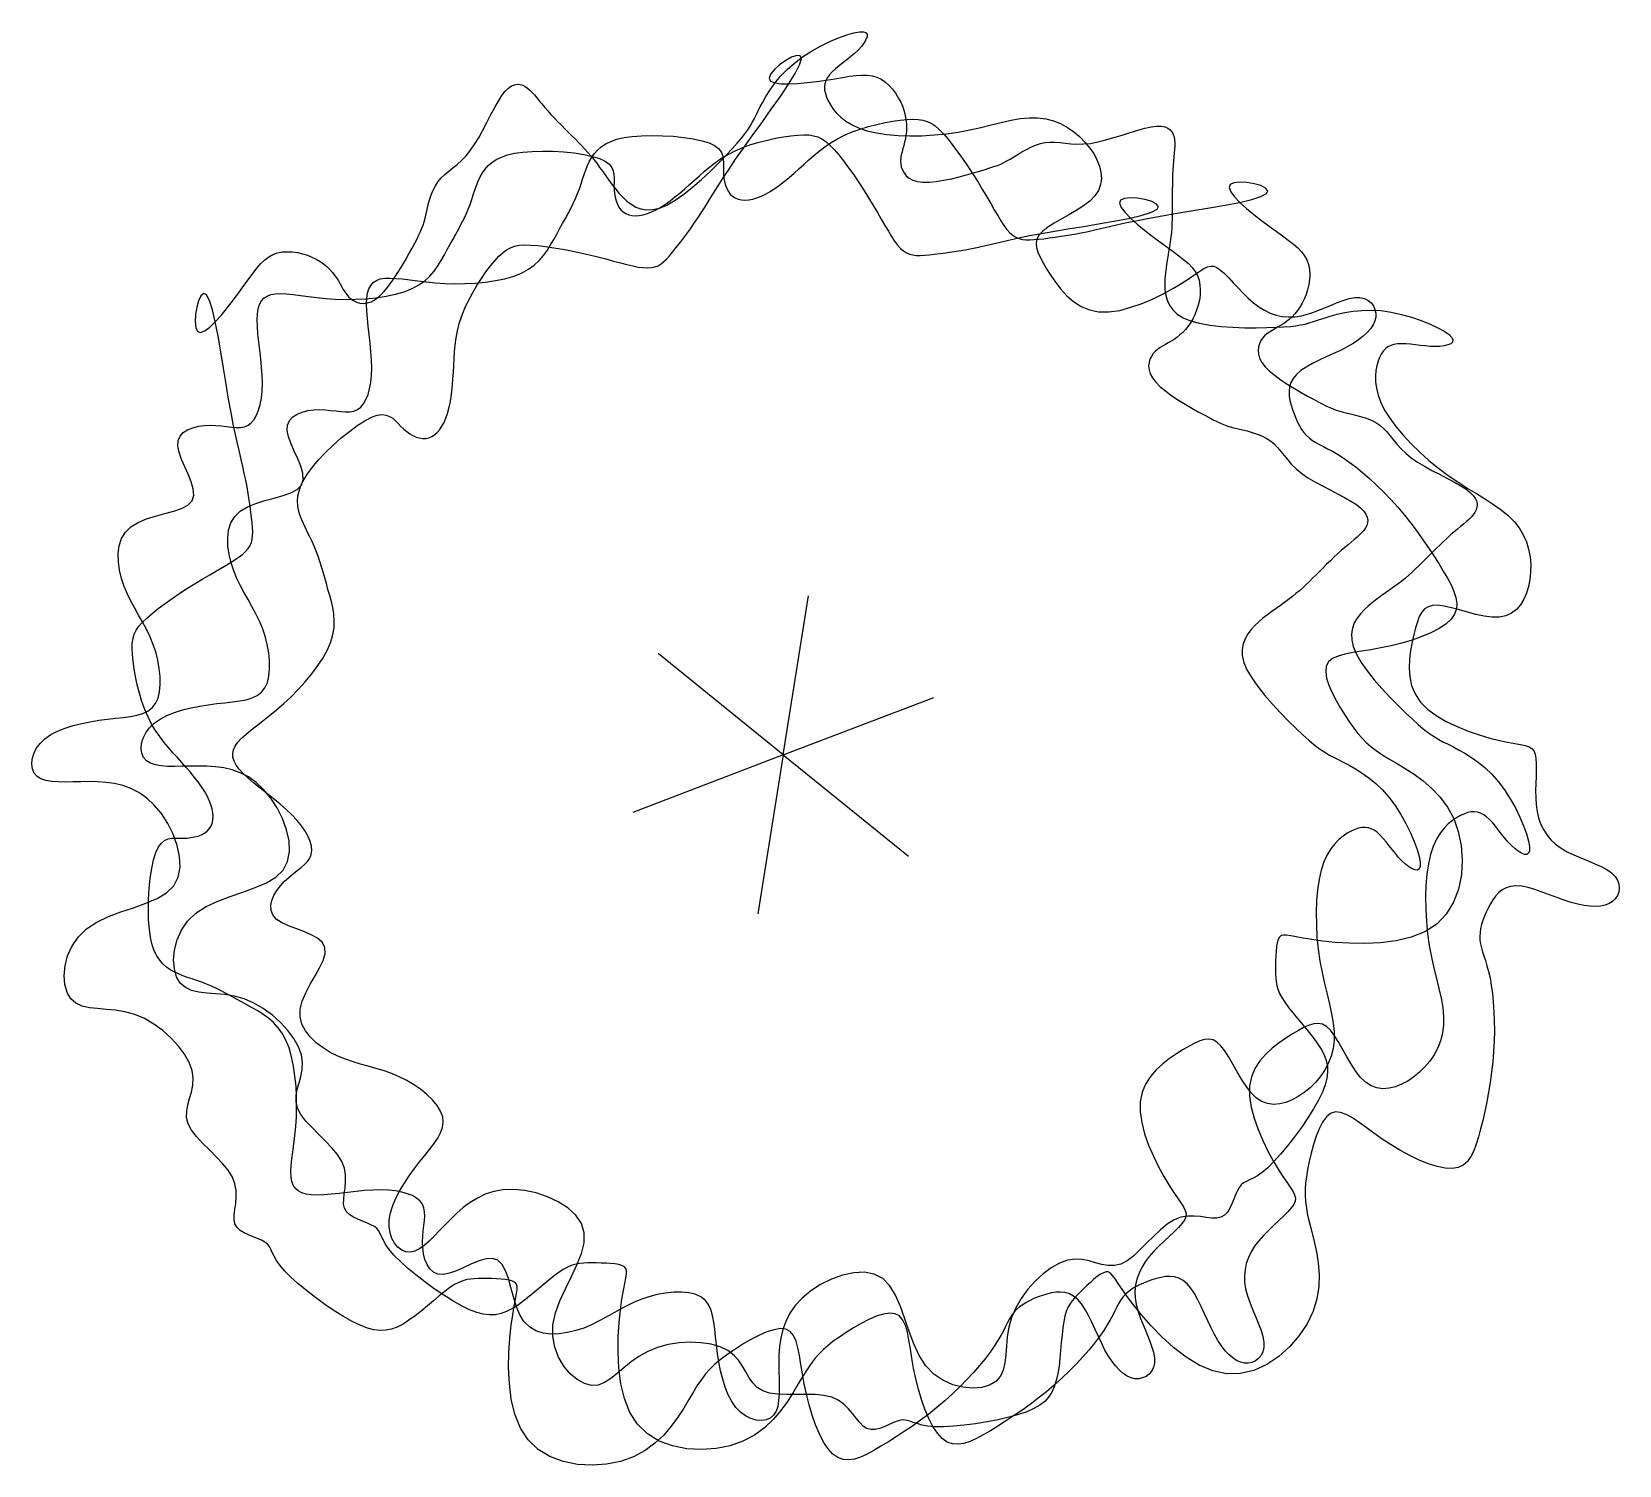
# Model space of a CAD drawing. Extents: x 22.95 to 24.48, y -13.36 to -11.98.
import ezdxf

# ---------------------------------------------------------------- set-up
doc = ezdxf.new("R2010")
doc.units = 0
doc.header["$MEASUREMENT"] = 0
doc.layers.get('0').update_dxf_attribs({"linetype": 'CONTINUOUS'})

msp = doc.modelspace()

# ---------------------------------------------------------------- linework, layer by layer
for p, q in [((23.7131, -11.9929), (23.7219, -11.9885)), ((23.7219, -11.9885), (23.7304, -11.9849)), ((23.7304, -11.9849), (23.7382, -11.982)), ((23.7382, -11.982), (23.745, -11.9801)), ((23.745, -11.9801), (23.7504, -11.9791)), ((23.7504, -11.9791), (23.7543, -11.9791)), ((23.7543, -11.9791), (23.7568, -11.9801)), ((23.7567, -11.9869), (23.7548, -11.99)), ((23.7578, -11.9841), (23.7567, -11.9869)), ((23.7568, -11.9801), (23.7579, -11.9818)), ((23.7579, -11.9818), (23.7578, -11.9841)), ((23.6851, -12.0037), (23.6794, -12.0069)), ((23.6901, -12.002), (23.6851, -12.0037)), ((23.6878, -12.0092), (23.6957, -12.0033)), ((23.6935, -12.0024), (23.6901, -12.002)), ((23.6946, -12.0052), (23.6935, -12.0024)), ((23.6957, -12.0033), (23.7043, -11.9978)), ((23.7043, -11.9978), (23.7131, -11.9929)), ((23.7421, -12.003), (23.7383, -12.0061)), ((23.7457, -11.9999), (23.7421, -12.003)), ((23.7492, -11.9967), (23.7457, -11.9999)), ((23.7523, -11.9933), (23.7492, -11.9967)), ((23.7548, -11.99), (23.7523, -11.9933)), ((23.6649, -12.02), (23.6635, -12.0239)), ((23.6685, -12.0156), (23.6649, -12.02)), ((23.6736, -12.011), (23.6685, -12.0156)), ((23.6794, -12.0069), (23.6736, -12.011)), ((23.6745, -12.022), (23.6807, -12.0155)), ((23.6807, -12.0155), (23.6878, -12.0092)), ((23.6821, -12.0296), (23.6885, -12.0193)), ((23.6885, -12.0193), (23.6928, -12.011)), ((23.6928, -12.011), (23.6946, -12.0052)), ((23.7242, -12.0177), (23.7216, -12.0205)), ((23.7273, -12.0148), (23.7242, -12.0177)), ((23.7308, -12.012), (23.7273, -12.0148)), ((23.7345, -12.0091), (23.7308, -12.012)), ((23.7383, -12.0061), (23.7345, -12.0091)), ((23.4092, -12.0364), (23.4123, -12.0334)), ((23.4123, -12.0334), (23.4153, -12.0313)), ((23.4153, -12.0313), (23.4181, -12.0301)), ((23.4181, -12.0301), (23.4209, -12.0296)), ((23.4209, -12.0296), (23.4235, -12.0298)), ((23.4235, -12.0298), (23.4261, -12.0306)), ((23.4261, -12.0306), (23.4285, -12.0318)), ((23.4285, -12.0318), (23.4308, -12.0334)), ((23.4308, -12.0334), (23.433, -12.0353)), ((23.433, -12.0353), (23.4352, -12.0375)), ((23.6604, -12.0415), (23.6645, -12.0351)), ((23.6635, -12.0239), (23.6649, -12.0266)), ((23.6645, -12.0351), (23.6691, -12.0286)), ((23.6649, -12.0266), (23.6689, -12.0284)), ((23.6689, -12.0284), (23.6748, -12.0293)), ((23.6691, -12.0286), (23.6745, -12.022)), ((23.6743, -12.0413), (23.6821, -12.0296)), ((23.6748, -12.0293), (23.6824, -12.0294)), ((23.6824, -12.0294), (23.691, -12.029)), ((23.691, -12.029), (23.7002, -12.0281)), ((23.7002, -12.0281), (23.7095, -12.0269)), ((23.7095, -12.0269), (23.7185, -12.0256)), ((23.7172, -12.0291), (23.7168, -12.0321)), ((23.7168, -12.0321), (23.7169, -12.0352)), ((23.7169, -12.0352), (23.7176, -12.0385)), ((23.7181, -12.0262), (23.7172, -12.0291)), ((23.7196, -12.0233), (23.7181, -12.0262)), ((23.7185, -12.0256), (23.7267, -12.0243)), ((23.7216, -12.0205), (23.7196, -12.0233)), ((23.7267, -12.0243), (23.7342, -12.0231)), ((23.7342, -12.0231), (23.741, -12.022)), ((23.741, -12.022), (23.7472, -12.0213)), ((23.7472, -12.0213), (23.7528, -12.0209)), ((23.7528, -12.0209), (23.758, -12.021)), ((23.758, -12.021), (23.7628, -12.0216)), ((23.7628, -12.0216), (23.7673, -12.0229)), ((23.7673, -12.0229), (23.7714, -12.0249)), ((23.7714, -12.0249), (23.7754, -12.0276)), ((23.7754, -12.0276), (23.779, -12.0308)), ((23.779, -12.0308), (23.7823, -12.0344)), ((23.7823, -12.0344), (23.7853, -12.0384)), ((23.3991, -12.052), (23.4026, -12.0458)), ((23.4026, -12.0458), (23.4059, -12.0406)), ((23.4059, -12.0406), (23.4092, -12.0364)), ((23.4352, -12.0375), (23.4374, -12.04)), ((23.4374, -12.04), (23.4397, -12.0427)), ((23.4397, -12.0427), (23.442, -12.0456)), ((23.442, -12.0456), (23.4446, -12.0486)), ((23.4446, -12.0486), (23.4473, -12.0519)), ((23.654, -12.0531), (23.657, -12.0475)), ((23.657, -12.0475), (23.6604, -12.0415)), ((23.6655, -12.0538), (23.6743, -12.0413)), ((23.7176, -12.0385), (23.7187, -12.042)), ((23.7187, -12.042), (23.7204, -12.0456)), ((23.7204, -12.0456), (23.7225, -12.0495)), ((23.7225, -12.0495), (23.7252, -12.0535)), ((23.7853, -12.0384), (23.7879, -12.0426)), ((23.7879, -12.0426), (23.7902, -12.0469)), ((23.7902, -12.0469), (23.7921, -12.0513)), ((23.388, -12.0733), (23.3918, -12.066)), ((23.3918, -12.066), (23.3955, -12.0588)), ((23.3955, -12.0588), (23.3991, -12.052)), ((23.4473, -12.0519), (23.4502, -12.0552)), ((23.4502, -12.0552), (23.4533, -12.0587)), ((23.4533, -12.0587), (23.4566, -12.0622)), ((23.4566, -12.0622), (23.46, -12.0657)), ((23.46, -12.0657), (23.4634, -12.0692)), ((23.6472, -12.0664), (23.6493, -12.0625)), ((23.6493, -12.0625), (23.6515, -12.0581)), ((23.6515, -12.0581), (23.654, -12.0531)), ((23.6563, -12.0667), (23.6655, -12.0538)), ((23.7252, -12.0535), (23.7285, -12.0575)), ((23.7285, -12.0575), (23.7326, -12.0614)), ((23.7326, -12.0614), (23.7375, -12.0652)), ((23.7375, -12.0652), (23.7433, -12.0687)), ((23.7751, -12.0666), (23.7827, -12.0653)), ((23.7827, -12.0653), (23.7898, -12.0643)), ((23.7898, -12.0643), (23.7963, -12.0636)), ((23.7921, -12.0513), (23.7935, -12.0555)), ((23.7935, -12.0555), (23.7946, -12.0597)), ((23.7946, -12.0597), (23.7953, -12.0638)), ((23.7953, -12.0638), (23.7957, -12.0678)), ((23.7963, -12.0636), (23.802, -12.0634)), ((23.802, -12.0634), (23.8071, -12.0635)), ((23.8071, -12.0635), (23.8116, -12.0641)), ((23.8116, -12.0641), (23.8158, -12.0654)), ((23.8158, -12.0654), (23.8197, -12.0672)), ((23.8871, -12.0665), (23.8965, -12.0644)), ((23.8965, -12.0644), (23.9054, -12.0628)), ((23.9054, -12.0628), (23.9139, -12.0619)), ((23.9139, -12.0619), (23.9221, -12.0619)), ((23.9221, -12.0619), (23.9299, -12.0629)), ((23.9299, -12.0629), (23.9373, -12.0648)), ((23.9373, -12.0648), (23.9443, -12.0676)), ((23.38, -12.0872), (23.3841, -12.0805)), ((23.3841, -12.0805), (23.388, -12.0733)), ((23.4634, -12.0692), (23.4668, -12.0727)), ((23.4668, -12.0727), (23.4702, -12.0761)), ((23.4702, -12.0761), (23.4736, -12.0795)), ((23.4736, -12.0795), (23.4768, -12.0827)), ((23.5169, -12.0827), (23.5237, -12.0811)), ((23.5237, -12.0811), (23.5316, -12.0799)), ((23.5316, -12.0799), (23.5406, -12.0792)), ((23.5406, -12.0792), (23.5504, -12.079)), ((23.5504, -12.079), (23.5606, -12.0792)), ((23.5606, -12.0792), (23.571, -12.0798)), ((23.571, -12.0798), (23.581, -12.0808)), ((23.581, -12.0808), (23.5903, -12.0822)), ((23.6368, -12.0816), (23.6401, -12.0774)), ((23.6387, -12.0913), (23.6471, -12.0794)), ((23.6401, -12.0774), (23.6429, -12.0737)), ((23.6429, -12.0737), (23.6451, -12.0701)), ((23.6451, -12.0701), (23.6472, -12.0664)), ((23.6471, -12.0794), (23.6563, -12.0667)), ((23.6697, -12.0817), (23.6773, -12.0803)), ((23.6773, -12.0803), (23.6844, -12.0793)), ((23.6844, -12.0793), (23.6909, -12.0787)), ((23.6909, -12.0787), (23.6967, -12.0784)), ((23.6967, -12.0784), (23.7017, -12.0785)), ((23.7017, -12.0785), (23.7062, -12.0792)), ((23.7062, -12.0792), (23.7104, -12.0804)), ((23.7104, -12.0804), (23.7143, -12.0823)), ((23.7293, -12.0821), (23.7361, -12.0787)), ((23.7361, -12.0787), (23.7434, -12.0756)), ((23.7433, -12.0687), (23.7501, -12.0718)), ((23.7434, -12.0756), (23.7511, -12.0728)), ((23.7501, -12.0718), (23.758, -12.0745)), ((23.7511, -12.0728), (23.7591, -12.0704)), ((23.758, -12.0745), (23.767, -12.0765)), ((23.7591, -12.0704), (23.7671, -12.0683)), ((23.767, -12.0765), (23.7769, -12.078)), ((23.7671, -12.0683), (23.7751, -12.0666)), ((23.7769, -12.078), (23.7877, -12.0789)), ((23.7877, -12.0789), (23.799, -12.0793)), ((23.7953, -12.0789), (23.7947, -12.0823)), ((23.7957, -12.0753), (23.7953, -12.0789)), ((23.7957, -12.0678), (23.7958, -12.0716)), ((23.7958, -12.0716), (23.7957, -12.0753)), ((23.799, -12.0793), (23.8106, -12.0792)), ((23.8106, -12.0792), (23.8224, -12.0785)), ((23.8197, -12.0672), (23.8235, -12.0698)), ((23.8224, -12.0785), (23.8342, -12.0774)), ((23.8235, -12.0698), (23.8274, -12.0732)), ((23.8274, -12.0732), (23.8314, -12.0774)), ((23.8314, -12.0774), (23.8358, -12.0826)), ((23.8342, -12.0774), (23.8456, -12.0757)), ((23.8456, -12.0757), (23.8567, -12.0736)), ((23.8567, -12.0736), (23.8673, -12.0713)), ((23.8673, -12.0713), (23.8774, -12.0688)), ((23.8774, -12.0688), (23.8871, -12.0665)), ((23.9443, -12.0676), (23.9509, -12.0712)), ((23.9509, -12.0712), (23.957, -12.0754)), ((23.957, -12.0754), (23.9626, -12.0801)), ((23.9626, -12.0801), (23.9677, -12.0853)), ((23.9878, -12.0833), (23.9956, -12.081)), ((23.9956, -12.081), (24.0035, -12.0786)), ((24.0035, -12.0786), (24.0112, -12.0761)), ((24.0112, -12.0761), (24.0185, -12.0738)), ((24.0185, -12.0738), (24.0253, -12.0719)), ((24.0253, -12.0719), (24.0314, -12.0706)), ((24.0314, -12.0706), (24.0366, -12.0699)), ((24.0366, -12.0699), (24.041, -12.07)), ((24.041, -12.07), (24.0446, -12.0706)), ((24.0446, -12.0706), (24.0475, -12.0718)), ((24.0475, -12.0718), (24.0497, -12.0734)), ((24.0497, -12.0734), (24.0515, -12.0754)), ((24.0515, -12.0754), (24.0527, -12.0777)), ((24.0527, -12.0777), (24.0535, -12.0803)), ((24.0535, -12.0803), (24.0541, -12.0831)), ((23.3716, -12.0985), (23.3759, -12.0933)), ((23.3759, -12.0933), (23.38, -12.0872)), ((23.4115, -12.0977), (23.4183, -12.0961)), ((23.4183, -12.0961), (23.4262, -12.095)), ((23.4262, -12.095), (23.4352, -12.0943)), ((23.4352, -12.0943), (23.445, -12.094)), ((23.445, -12.094), (23.4552, -12.0942)), ((23.4552, -12.0942), (23.4656, -12.0948)), ((23.4656, -12.0948), (23.4756, -12.0958)), ((23.4756, -12.0958), (23.485, -12.0972)), ((23.4768, -12.0827), (23.4799, -12.0859)), ((23.4799, -12.0859), (23.483, -12.089)), ((23.483, -12.089), (23.4859, -12.0922)), ((23.4859, -12.0922), (23.4889, -12.0954)), ((23.4889, -12.0954), (23.4917, -12.0987)), ((23.4927, -12.1), (23.4952, -12.0963)), ((23.4952, -12.0963), (23.4982, -12.093)), ((23.4982, -12.093), (23.5018, -12.0899)), ((23.5018, -12.0899), (23.506, -12.0871)), ((23.506, -12.0871), (23.511, -12.0847)), ((23.511, -12.0847), (23.5169, -12.0827)), ((23.5903, -12.0822), (23.5987, -12.084)), ((23.5987, -12.084), (23.6056, -12.0862)), ((23.6056, -12.0862), (23.6109, -12.0887)), ((23.6109, -12.0887), (23.6147, -12.0915)), ((23.6147, -12.0915), (23.6171, -12.0946)), ((23.6171, -12.0946), (23.6186, -12.0979)), ((23.6215, -12.0986), (23.6277, -12.092)), ((23.6239, -12.0972), (23.6307, -12.0937)), ((23.6277, -12.092), (23.6327, -12.0864)), ((23.6307, -12.0937), (23.638, -12.0906)), ((23.6312, -12.1019), (23.6387, -12.0913)), ((23.6327, -12.0864), (23.6368, -12.0816)), ((23.638, -12.0906), (23.6458, -12.0878)), ((23.6458, -12.0878), (23.6537, -12.0854)), ((23.6537, -12.0854), (23.6618, -12.0834)), ((23.6618, -12.0834), (23.6697, -12.0817)), ((23.7066, -12.0983), (23.7118, -12.094)), ((23.7118, -12.094), (23.7172, -12.0899)), ((23.7143, -12.0823), (23.7181, -12.0848)), ((23.7172, -12.0899), (23.7231, -12.0859)), ((23.7181, -12.0848), (23.722, -12.0882)), ((23.722, -12.0882), (23.7261, -12.0925)), ((23.7231, -12.0859), (23.7293, -12.0821)), ((23.7261, -12.0925), (23.7305, -12.0976)), ((23.7915, -12.0946), (23.7908, -12.0975)), ((23.7923, -12.0916), (23.7915, -12.0946)), ((23.7931, -12.0886), (23.7923, -12.0916)), ((23.794, -12.0855), (23.7931, -12.0886)), ((23.7947, -12.0823), (23.794, -12.0855)), ((23.8358, -12.0826), (23.8405, -12.0885)), ((23.8405, -12.0885), (23.8453, -12.095)), ((23.8453, -12.095), (23.8503, -12.102)), ((23.903, -12.0972), (23.907, -12.0948)), ((23.907, -12.0948), (23.9113, -12.0924)), ((23.9113, -12.0924), (23.9157, -12.0902)), ((23.9157, -12.0902), (23.9202, -12.0882)), ((23.9202, -12.0882), (23.9248, -12.0867)), ((23.9248, -12.0867), (23.9294, -12.0857)), ((23.9294, -12.0857), (23.9341, -12.0854)), ((23.9341, -12.0854), (23.9388, -12.0855)), ((23.9388, -12.0855), (23.9437, -12.0859)), ((23.9437, -12.0859), (23.9488, -12.0865)), ((23.9488, -12.0865), (23.9542, -12.087)), ((23.9542, -12.087), (23.96, -12.0873)), ((23.96, -12.0873), (23.9662, -12.0872)), ((23.9662, -12.0872), (23.9729, -12.0866)), ((23.9677, -12.0853), (23.9722, -12.0908)), ((23.9722, -12.0908), (23.9761, -12.0965)), ((23.9729, -12.0866), (23.9801, -12.0852)), ((23.9761, -12.0965), (23.9793, -12.1024)), ((23.9801, -12.0852), (23.9878, -12.0833)), ((24.0538, -12.0959), (24.0534, -12.0996)), ((24.0541, -12.0924), (24.0538, -12.0959)), ((24.0541, -12.0831), (24.0543, -12.086)), ((24.0543, -12.0891), (24.0541, -12.0924)), ((24.0543, -12.086), (24.0543, -12.0891)), ((23.3548, -12.1134), (23.3588, -12.1102)), ((23.3588, -12.1102), (23.363, -12.1068)), ((23.363, -12.1068), (23.3673, -12.1029)), ((23.3673, -12.1029), (23.3716, -12.0985)), ((23.3873, -12.115), (23.3899, -12.1114)), ((23.3899, -12.1114), (23.3929, -12.108)), ((23.3929, -12.108), (23.3964, -12.1049)), ((23.3964, -12.1049), (23.4006, -12.1022)), ((23.4006, -12.1022), (23.4056, -12.0998)), ((23.4056, -12.0998), (23.4115, -12.0977)), ((23.485, -12.0972), (23.4933, -12.0991)), ((23.4869, -12.1122), (23.4886, -12.1079)), ((23.4886, -12.1079), (23.4905, -12.1038)), ((23.4905, -12.1038), (23.4927, -12.1)), ((23.4917, -12.0987), (23.4946, -12.1022)), ((23.4933, -12.0991), (23.5002, -12.1012)), ((23.4946, -12.1022), (23.4974, -12.1058)), ((23.4974, -12.1058), (23.5002, -12.1097)), ((23.5002, -12.1012), (23.5055, -12.1037)), ((23.5002, -12.1097), (23.5031, -12.1137)), ((23.5055, -12.1037), (23.5093, -12.1066)), ((23.5093, -12.1066), (23.5118, -12.1097)), ((23.5118, -12.1097), (23.5132, -12.113)), ((23.6012, -12.1133), (23.6064, -12.1091)), ((23.6064, -12.1091), (23.6119, -12.1049)), ((23.6065, -12.1136), (23.6144, -12.1059)), ((23.6119, -12.1049), (23.6177, -12.1009)), ((23.6144, -12.1059), (23.6215, -12.0986)), ((23.6177, -12.1009), (23.6239, -12.0972)), ((23.6186, -12.0979), (23.6193, -12.1014)), ((23.6192, -12.1199), (23.6248, -12.1114)), ((23.6193, -12.1014), (23.6196, -12.105)), ((23.6195, -12.1087), (23.6194, -12.1125)), ((23.6196, -12.105), (23.6195, -12.1087)), ((23.6248, -12.1114), (23.6312, -12.1019)), ((23.6875, -12.1154), (23.6922, -12.1112)), ((23.6922, -12.1112), (23.6969, -12.107)), ((23.6969, -12.107), (23.7017, -12.1026)), ((23.7017, -12.1026), (23.7066, -12.0983)), ((23.7305, -12.0976), (23.7351, -12.1035)), ((23.7351, -12.1035), (23.74, -12.11)), ((23.74, -12.11), (23.7449, -12.117)), ((23.7903, -12.1004), (23.7901, -12.1033)), ((23.7901, -12.1033), (23.7902, -12.1062)), ((23.7902, -12.1062), (23.7908, -12.1092)), ((23.7908, -12.0975), (23.7903, -12.1004)), ((23.7908, -12.1092), (23.7918, -12.1122)), ((23.8503, -12.102), (23.8552, -12.1093)), ((23.8552, -12.1093), (23.86, -12.1167)), ((23.8665, -12.1133), (23.8717, -12.1117)), ((23.8717, -12.1117), (23.8762, -12.1103)), ((23.8762, -12.1103), (23.88, -12.109)), ((23.88, -12.109), (23.8834, -12.1078)), ((23.8834, -12.1078), (23.8866, -12.1065)), ((23.8866, -12.1065), (23.8895, -12.1051)), ((23.8895, -12.1051), (23.8926, -12.1035)), ((23.8926, -12.1035), (23.8957, -12.1017)), ((23.8957, -12.1017), (23.8992, -12.0996)), ((23.8992, -12.0996), (23.903, -12.0972)), ((23.9793, -12.1024), (23.9817, -12.1084)), ((23.9817, -12.1084), (23.9831, -12.1144)), ((24.0526, -12.1078), (24.0523, -12.1122)), ((24.053, -12.1036), (24.0526, -12.1078)), ((24.0534, -12.0996), (24.053, -12.1036)), ((23.3419, -12.1274), (23.3445, -12.1234)), ((23.3445, -12.1234), (23.3476, -12.1198)), ((23.3476, -12.1198), (23.351, -12.1166)), ((23.351, -12.1166), (23.3548, -12.1134)), ((23.3799, -12.1316), (23.3815, -12.1272)), ((23.3815, -12.1272), (23.3832, -12.123)), ((23.3832, -12.123), (23.3851, -12.1189)), ((23.3851, -12.1189), (23.3873, -12.115)), ((23.4807, -12.1304), (23.4823, -12.1257)), ((23.4823, -12.1257), (23.4838, -12.1211)), ((23.4838, -12.1211), (23.4853, -12.1166)), ((23.4853, -12.1166), (23.4869, -12.1122)), ((23.5031, -12.1137), (23.506, -12.1179)), ((23.506, -12.1179), (23.509, -12.1221)), ((23.509, -12.1221), (23.5121, -12.1264)), ((23.5121, -12.1264), (23.5153, -12.1305)), ((23.5132, -12.113), (23.514, -12.1165)), ((23.514, -12.1165), (23.5142, -12.1201)), ((23.5141, -12.1238), (23.514, -12.1275)), ((23.5142, -12.1201), (23.5141, -12.1238)), ((23.5821, -12.1304), (23.5868, -12.1263)), ((23.5868, -12.1263), (23.5915, -12.122)), ((23.5897, -12.1288), (23.5982, -12.1213)), ((23.5915, -12.122), (23.5963, -12.1177)), ((23.5963, -12.1177), (23.6012, -12.1133)), ((23.5982, -12.1213), (23.6065, -12.1136)), ((23.6144, -12.1275), (23.6192, -12.1199)), ((23.6194, -12.1125), (23.6195, -12.1162)), ((23.6195, -12.1162), (23.6199, -12.1199)), ((23.6199, -12.1199), (23.6205, -12.1235)), ((23.6205, -12.1235), (23.6215, -12.1269)), ((23.6215, -12.1269), (23.6227, -12.1301)), ((23.669, -12.13), (23.6735, -12.1267)), ((23.6735, -12.1267), (23.6781, -12.1232)), ((23.6781, -12.1232), (23.6828, -12.1194)), ((23.6828, -12.1194), (23.6875, -12.1154)), ((23.7449, -12.117), (23.7498, -12.1243)), ((23.7498, -12.1243), (23.7546, -12.1317)), ((23.7918, -12.1122), (23.7934, -12.1151)), ((23.7934, -12.1151), (23.7956, -12.1177)), ((23.7956, -12.1177), (23.7984, -12.12)), ((23.7984, -12.12), (23.8019, -12.1219)), ((23.8019, -12.1219), (23.8063, -12.1232)), ((23.8063, -12.1232), (23.8115, -12.1239)), ((23.8115, -12.1239), (23.8176, -12.1239)), ((23.8176, -12.1239), (23.8243, -12.1233)), ((23.8243, -12.1233), (23.8315, -12.1221)), ((23.8315, -12.1221), (23.839, -12.1206)), ((23.839, -12.1206), (23.8464, -12.1188)), ((23.8464, -12.1188), (23.8536, -12.1169)), ((23.8536, -12.1169), (23.8604, -12.115)), ((23.86, -12.1167), (23.8647, -12.1241)), ((23.8604, -12.115), (23.8665, -12.1133)), ((23.8647, -12.1241), (23.8691, -12.1313)), ((23.9827, -12.1262), (23.9807, -12.1319)), ((23.9835, -12.1204), (23.9827, -12.1262)), ((23.9831, -12.1144), (23.9835, -12.1204)), ((24.0519, -12.1265), (24.0518, -12.1314)), ((24.052, -12.1216), (24.0519, -12.1265)), ((24.0521, -12.1169), (24.052, -12.1216)), ((24.0523, -12.1122), (24.0521, -12.1169)), ((24.1075, -12.1263), (24.1065, -12.1292)), ((24.1111, -12.1245), (24.1075, -12.1263)), ((24.1168, -12.1239), (24.1111, -12.1245)), ((24.1236, -12.1243), (24.1168, -12.1239)), ((24.1307, -12.1255), (24.1236, -12.1243)), ((24.137, -12.1273), (24.1307, -12.1255)), ((23.3351, -12.1456), (23.3364, -12.141)), ((23.3364, -12.141), (23.3379, -12.1363)), ((23.3379, -12.1363), (23.3398, -12.1317)), ((23.3398, -12.1317), (23.3419, -12.1274)), ((23.3753, -12.1454), (23.3769, -12.1407)), ((23.3769, -12.1407), (23.3784, -12.1361)), ((23.3784, -12.1361), (23.3799, -12.1316)), ((23.4747, -12.1445), (23.4769, -12.1397)), ((23.4769, -12.1397), (23.4789, -12.135)), ((23.4789, -12.135), (23.4807, -12.1304)), ((23.514, -12.1275), (23.5141, -12.1313)), ((23.5141, -12.1313), (23.5145, -12.135)), ((23.5145, -12.135), (23.5152, -12.1385)), ((23.5152, -12.1385), (23.5161, -12.1419)), ((23.5153, -12.1305), (23.5188, -12.1346)), ((23.5161, -12.1419), (23.5173, -12.1451)), ((23.5188, -12.1346), (23.5224, -12.1384)), ((23.5224, -12.1384), (23.5263, -12.1421)), ((23.5263, -12.1421), (23.5305, -12.1453)), ((23.5636, -12.145), (23.5681, -12.1418)), ((23.565, -12.146), (23.5729, -12.1414)), ((23.5681, -12.1418), (23.5727, -12.1382)), ((23.5727, -12.1382), (23.5774, -12.1344)), ((23.5729, -12.1414), (23.5812, -12.1356)), ((23.5774, -12.1344), (23.5821, -12.1304)), ((23.5812, -12.1356), (23.5897, -12.1288)), ((23.6024, -12.1467), (23.6061, -12.1408)), ((23.6061, -12.1408), (23.61, -12.1344)), ((23.61, -12.1344), (23.6144, -12.1275)), ((23.6227, -12.1301), (23.6242, -12.1329)), ((23.6242, -12.1329), (23.626, -12.1354)), ((23.626, -12.1354), (23.6282, -12.1376)), ((23.6282, -12.1376), (23.6307, -12.1392)), ((23.6307, -12.1392), (23.6336, -12.1404)), ((23.6336, -12.1404), (23.6367, -12.1411)), ((23.6367, -12.1411), (23.6401, -12.1413)), ((23.6401, -12.1413), (23.6438, -12.1411)), ((23.6438, -12.1411), (23.6476, -12.1404)), ((23.6476, -12.1404), (23.6516, -12.1392)), ((23.6516, -12.1392), (23.6558, -12.1376)), ((23.6558, -12.1376), (23.6601, -12.1354)), ((23.6601, -12.1354), (23.6645, -12.1329)), ((23.6645, -12.1329), (23.669, -12.13)), ((23.7546, -12.1317), (23.7593, -12.1391)), ((23.7593, -12.1391), (23.7637, -12.1463)), ((23.8691, -12.1313), (23.8731, -12.1382)), ((23.8731, -12.1382), (23.8769, -12.1446)), ((23.9723, -12.1422), (23.9662, -12.1469)), ((23.9772, -12.1372), (23.9723, -12.1422)), ((23.9807, -12.1319), (23.9772, -12.1372)), ((24.0021, -12.1413), (24.0011, -12.1443)), ((24.0057, -12.1396), (24.0021, -12.1413)), ((24.0114, -12.139), (24.0057, -12.1396)), ((24.0183, -12.1394), (24.0114, -12.139)), ((24.0253, -12.1405), (24.0183, -12.1394)), ((24.0316, -12.1424), (24.0253, -12.1405)), ((24.0363, -12.1447), (24.0316, -12.1424)), ((24.0518, -12.1314), (24.0517, -12.1363)), ((24.0517, -12.1363), (24.0517, -12.1412)), ((24.0517, -12.1412), (24.0517, -12.1459)), ((24.1065, -12.1292), (24.1081, -12.1332)), ((24.1081, -12.1332), (24.1117, -12.1381)), ((24.1117, -12.1381), (24.1169, -12.1435)), ((24.1166, -12.1434), (24.1283, -12.1407)), ((24.1283, -12.1407), (24.1372, -12.1379)), ((24.1417, -12.1296), (24.137, -12.1273)), ((24.1372, -12.1379), (24.1426, -12.135)), ((24.1439, -12.1323), (24.1417, -12.1296)), ((24.1426, -12.135), (24.1439, -12.1323)), ((23.332, -12.1585), (23.333, -12.1545)), ((23.333, -12.1545), (23.334, -12.1502)), ((23.334, -12.1502), (23.3351, -12.1456)), ((23.3693, -12.1595), (23.3715, -12.1548)), ((23.3715, -12.1548), (23.3735, -12.1501)), ((23.3735, -12.1501), (23.3753, -12.1454)), ((23.4672, -12.1588), (23.4698, -12.154)), ((23.4698, -12.154), (23.4723, -12.1492)), ((23.4723, -12.1492), (23.4747, -12.1445)), ((23.5173, -12.1451), (23.5188, -12.148)), ((23.5188, -12.148), (23.5206, -12.1505)), ((23.5206, -12.1505), (23.5228, -12.1526)), ((23.5228, -12.1526), (23.5253, -12.1542)), ((23.5253, -12.1542), (23.5282, -12.1554)), ((23.5282, -12.1554), (23.5313, -12.1561)), ((23.5305, -12.1453), (23.535, -12.1479)), ((23.5313, -12.1561), (23.5347, -12.1563)), ((23.5347, -12.1563), (23.5384, -12.1561)), ((23.535, -12.1479), (23.54, -12.1497)), ((23.5384, -12.1561), (23.5422, -12.1554)), ((23.54, -12.1497), (23.5454, -12.1506)), ((23.5422, -12.1554), (23.5462, -12.1542)), ((23.5454, -12.1506), (23.5513, -12.1504)), ((23.5462, -12.1542), (23.5504, -12.1526)), ((23.5504, -12.1526), (23.5547, -12.1505)), ((23.5513, -12.1504), (23.5579, -12.1489)), ((23.5547, -12.1505), (23.5591, -12.1479)), ((23.5579, -12.1489), (23.565, -12.146)), ((23.5591, -12.1479), (23.5636, -12.145)), ((23.595, -12.1581), (23.5987, -12.1525)), ((23.5987, -12.1525), (23.6024, -12.1467)), ((23.7637, -12.1463), (23.7678, -12.1532)), ((23.7678, -12.1532), (23.7715, -12.1597)), ((23.8769, -12.1446), (23.8804, -12.1506)), ((23.8804, -12.1506), (23.8837, -12.1562)), ((23.8837, -12.1562), (23.8868, -12.1612)), ((23.9521, -12.1555), (23.9449, -12.1596)), ((23.9593, -12.1513), (23.9521, -12.1555)), ((23.9662, -12.1469), (23.9593, -12.1513)), ((24.0011, -12.1443), (24.0027, -12.1483)), ((24.0027, -12.1483), (24.0063, -12.1531)), ((24.0063, -12.1531), (24.0115, -12.1585)), ((24.0112, -12.1585), (24.0229, -12.1557)), ((24.0229, -12.1557), (24.0319, -12.1529)), ((24.0294, -12.1586), (24.0422, -12.1563)), ((24.0319, -12.1529), (24.0372, -12.1501)), ((24.0385, -12.1473), (24.0363, -12.1447)), ((24.0372, -12.1501), (24.0385, -12.1473)), ((24.0422, -12.1563), (24.0566, -12.1539)), ((24.0517, -12.1549), (24.0516, -12.1593)), ((24.0517, -12.1459), (24.0517, -12.1505)), ((24.0517, -12.1505), (24.0517, -12.1549)), ((24.0566, -12.1539), (24.072, -12.1514)), ((24.072, -12.1514), (24.0877, -12.1488)), ((24.0877, -12.1488), (24.1028, -12.1462)), ((24.1028, -12.1462), (24.1166, -12.1434)), ((24.1169, -12.1435), (24.1233, -12.1493)), ((24.1233, -12.1493), (24.1304, -12.1552)), ((24.1304, -12.1552), (24.1378, -12.1609)), ((23.3261, -12.1748), (23.3276, -12.1715)), ((23.3276, -12.1715), (23.3289, -12.1684)), ((23.3289, -12.1684), (23.3301, -12.1653)), ((23.3301, -12.1653), (23.3311, -12.1621)), ((23.3311, -12.1621), (23.332, -12.1585)), ((23.3618, -12.1739), (23.3644, -12.169)), ((23.3644, -12.169), (23.3669, -12.1642)), ((23.3669, -12.1642), (23.3693, -12.1595)), ((23.4588, -12.1739), (23.4616, -12.1688)), ((23.4616, -12.1688), (23.4644, -12.1638)), ((23.4644, -12.1638), (23.4672, -12.1588)), ((23.5839, -12.174), (23.5876, -12.1689)), ((23.5876, -12.1689), (23.5913, -12.1635)), ((23.5913, -12.1635), (23.595, -12.1581)), ((23.7715, -12.1597), (23.775, -12.1657)), ((23.775, -12.1657), (23.7783, -12.1712)), ((23.7783, -12.1712), (23.7814, -12.1762)), ((23.8868, -12.1612), (23.8897, -12.1656)), ((23.8897, -12.1656), (23.8926, -12.1695)), ((23.8926, -12.1695), (23.8954, -12.1726)), ((23.8954, -12.1726), (23.8983, -12.1751)), ((23.9271, -12.1711), (23.9236, -12.1748)), ((23.924, -12.1737), (23.9368, -12.1714)), ((23.932, -12.1673), (23.9271, -12.1711)), ((23.9381, -12.1635), (23.932, -12.1673)), ((23.9368, -12.1714), (23.9512, -12.169)), ((23.9449, -12.1596), (23.9381, -12.1635)), ((23.9512, -12.169), (23.9666, -12.1665)), ((23.9576, -12.174), (23.9641, -12.1727)), ((23.9641, -12.1727), (23.9707, -12.1714)), ((23.9666, -12.1665), (23.9823, -12.1639)), ((23.9707, -12.1714), (23.9773, -12.1699)), ((23.9773, -12.1699), (23.9842, -12.1683)), ((23.9823, -12.1639), (23.9974, -12.1612)), ((23.9842, -12.1683), (23.9915, -12.1666)), ((23.9915, -12.1666), (23.9994, -12.1648)), ((23.9974, -12.1612), (24.0112, -12.1585)), ((23.9994, -12.1648), (24.0082, -12.1629)), ((24.0082, -12.1629), (24.0182, -12.1608)), ((24.0115, -12.1585), (24.0179, -12.1643)), ((24.0179, -12.1643), (24.025, -12.1702)), ((24.0182, -12.1608), (24.0294, -12.1586)), ((24.025, -12.1702), (24.0324, -12.176)), ((24.051, -12.1723), (24.0505, -12.1768)), ((24.0513, -12.168), (24.051, -12.1723)), ((24.0515, -12.1636), (24.0513, -12.168)), ((24.0516, -12.1593), (24.0515, -12.1636)), ((24.1378, -12.1609), (24.1451, -12.1664)), ((24.1451, -12.1664), (24.1519, -12.1713)), ((24.1519, -12.1713), (24.158, -12.1757)), ((23.3164, -12.1929), (23.3195, -12.1874)), ((23.3195, -12.1874), (23.3221, -12.1826)), ((23.3221, -12.1826), (23.3243, -12.1785)), ((23.3243, -12.1785), (23.3261, -12.1748)), ((23.3534, -12.1889), (23.3563, -12.1838)), ((23.3563, -12.1838), (23.359, -12.1788)), ((23.359, -12.1788), (23.3618, -12.1739)), ((23.4104, -12.1891), (23.4142, -12.1871)), ((23.4142, -12.1871), (23.4183, -12.1856)), ((23.4183, -12.1856), (23.4228, -12.1847)), ((23.4228, -12.1847), (23.4279, -12.1844)), ((23.4279, -12.1844), (23.4338, -12.1845)), ((23.4338, -12.1845), (23.4406, -12.185)), ((23.4406, -12.185), (23.448, -12.1859)), ((23.448, -12.1859), (23.4561, -12.1871)), ((23.4498, -12.1895), (23.453, -12.1843)), ((23.453, -12.1843), (23.456, -12.1791)), ((23.456, -12.1791), (23.4588, -12.1739)), ((23.4561, -12.1871), (23.4645, -12.1886)), ((23.5703, -12.1915), (23.5734, -12.1876)), ((23.5734, -12.1876), (23.5768, -12.1834)), ((23.5768, -12.1834), (23.5802, -12.1788)), ((23.5802, -12.1788), (23.5839, -12.174)), ((23.7814, -12.1762), (23.7843, -12.1807)), ((23.7843, -12.1807), (23.7872, -12.1845)), ((23.7872, -12.1845), (23.79, -12.1877)), ((23.79, -12.1877), (23.7929, -12.1901)), ((23.8522, -12.189), (23.8587, -12.1878)), ((23.8587, -12.1878), (23.8653, -12.1864)), ((23.8653, -12.1864), (23.8719, -12.1849)), ((23.8719, -12.1849), (23.8788, -12.1834)), ((23.8788, -12.1834), (23.8861, -12.1817)), ((23.8861, -12.1817), (23.894, -12.1798)), ((23.894, -12.1798), (23.9028, -12.1779)), ((23.8983, -12.1751), (23.9012, -12.177)), ((23.9012, -12.177), (23.9042, -12.1782)), ((23.9028, -12.1779), (23.9128, -12.1758)), ((23.9042, -12.1782), (23.9074, -12.1791)), ((23.9074, -12.1791), (23.9108, -12.1794)), ((23.9108, -12.1794), (23.9145, -12.1795)), ((23.9128, -12.1758), (23.924, -12.1737)), ((23.9145, -12.1795), (23.9186, -12.1793)), ((23.9186, -12.1793), (23.923, -12.1789)), ((23.9215, -12.1787), (23.9207, -12.1827)), ((23.9207, -12.1827), (23.921, -12.1869)), ((23.921, -12.1869), (23.9223, -12.1914)), ((23.9236, -12.1748), (23.9215, -12.1787)), ((23.923, -12.1789), (23.928, -12.1784)), ((23.928, -12.1784), (23.9333, -12.1777)), ((23.9333, -12.1777), (23.939, -12.177)), ((23.939, -12.177), (23.945, -12.1761)), ((23.945, -12.1761), (23.9512, -12.1751)), ((23.9512, -12.1751), (23.9576, -12.174)), ((24.0324, -12.176), (24.0397, -12.1814)), ((24.0397, -12.1814), (24.0465, -12.1863)), ((24.0465, -12.1863), (24.0526, -12.1907)), ((24.0492, -12.1861), (24.0483, -12.191)), ((24.0499, -12.1814), (24.0492, -12.1861)), ((24.0505, -12.1768), (24.0499, -12.1814)), ((24.158, -12.1757), (24.1636, -12.1798)), ((24.1636, -12.1798), (24.1685, -12.1836)), ((24.1685, -12.1836), (24.1727, -12.1873)), ((24.1727, -12.1873), (24.1763, -12.191)), ((23.1701, -12.2067), (23.1738, -12.2024)), ((23.1738, -12.2024), (23.1775, -12.1988)), ((23.1775, -12.1988), (23.1814, -12.1959)), ((23.1814, -12.1959), (23.1854, -12.1936)), ((23.1854, -12.1936), (23.1898, -12.1921)), ((23.1898, -12.1921), (23.1945, -12.1912)), ((23.1945, -12.1912), (23.1993, -12.1909)), ((23.1993, -12.1909), (23.2042, -12.1911)), ((23.2042, -12.1911), (23.2092, -12.1918)), ((23.2092, -12.1918), (23.214, -12.1929)), ((23.214, -12.1929), (23.2186, -12.1944)), ((23.2186, -12.1944), (23.223, -12.1962)), ((23.223, -12.1962), (23.2271, -12.1982)), ((23.2271, -12.1982), (23.2308, -12.2004)), ((23.2308, -12.2004), (23.2342, -12.2027)), ((23.2342, -12.2027), (23.2373, -12.2053)), ((23.3092, -12.2055), (23.313, -12.199)), ((23.313, -12.199), (23.3164, -12.1929)), ((23.3444, -12.2046), (23.3476, -12.1994)), ((23.3476, -12.1994), (23.3506, -12.1941)), ((23.3506, -12.1941), (23.3534, -12.1889)), ((23.3951, -12.2046), (23.3992, -12.1996)), ((23.3992, -12.1996), (23.4031, -12.1953)), ((23.4031, -12.1953), (23.4068, -12.1919)), ((23.4068, -12.1919), (23.4104, -12.1891)), ((23.4371, -12.2038), (23.442, -12.1994)), ((23.442, -12.1994), (23.4461, -12.1946)), ((23.4461, -12.1946), (23.4498, -12.1895)), ((23.4645, -12.1886), (23.4731, -12.1902)), ((23.4731, -12.1902), (23.4818, -12.1921)), ((23.4818, -12.1921), (23.4903, -12.194)), ((23.4903, -12.194), (23.4985, -12.196)), ((23.4985, -12.196), (23.5062, -12.1979)), ((23.5062, -12.1979), (23.5135, -12.1999)), ((23.5135, -12.1999), (23.5202, -12.2017)), ((23.5202, -12.2017), (23.5264, -12.2033)), ((23.5264, -12.2033), (23.5322, -12.2046)), ((23.5565, -12.2044), (23.5593, -12.2027)), ((23.5593, -12.2027), (23.562, -12.2005)), ((23.562, -12.2005), (23.5647, -12.198)), ((23.5647, -12.198), (23.5674, -12.1949)), ((23.5674, -12.1949), (23.5703, -12.1915)), ((23.7929, -12.1901), (23.7958, -12.192)), ((23.7958, -12.192), (23.7988, -12.1933)), ((23.7988, -12.1933), (23.802, -12.1941)), ((23.802, -12.1941), (23.8054, -12.1945)), ((23.8054, -12.1945), (23.8091, -12.1945)), ((23.8091, -12.1945), (23.8132, -12.1943)), ((23.8132, -12.1943), (23.8176, -12.1939)), ((23.8176, -12.1939), (23.8226, -12.1934)), ((23.8226, -12.1934), (23.8279, -12.1928)), ((23.8279, -12.1928), (23.8336, -12.192)), ((23.8336, -12.192), (23.8396, -12.1911)), ((23.8396, -12.1911), (23.8458, -12.1901)), ((23.8458, -12.1901), (23.8522, -12.189)), ((23.9223, -12.1914), (23.9244, -12.1963)), ((23.9244, -12.1963), (23.9273, -12.2016)), ((23.9273, -12.2016), (23.9308, -12.2074)), ((24.0466, -12.2011), (24.0458, -12.2063)), ((24.0475, -12.196), (24.0466, -12.2011)), ((24.0483, -12.191), (24.0475, -12.196)), ((24.0526, -12.1907), (24.0582, -12.1948)), ((24.0582, -12.1948), (24.0631, -12.1986)), ((24.0631, -12.1986), (24.0673, -12.2023)), ((24.0673, -12.2023), (24.0709, -12.2061)), ((24.1763, -12.191), (24.1793, -12.1949)), ((24.1793, -12.1949), (24.1815, -12.1989)), ((24.1815, -12.1989), (24.183, -12.2033)), ((24.183, -12.2033), (24.1839, -12.208)), ((23.1578, -12.2233), (23.1622, -12.2171)), ((23.1622, -12.2171), (23.1663, -12.2116)), ((23.1663, -12.2116), (23.1701, -12.2067)), ((23.2373, -12.2053), (23.2401, -12.2079)), ((23.2401, -12.2079), (23.2426, -12.2106)), ((23.2426, -12.2106), (23.2448, -12.2134)), ((23.2448, -12.2134), (23.2468, -12.2162)), ((23.2468, -12.2162), (23.2486, -12.219)), ((23.2821, -12.2207), (23.2852, -12.2186)), ((23.2852, -12.2186), (23.2889, -12.2172)), ((23.2889, -12.2172), (23.2932, -12.2165)), ((23.2932, -12.2165), (23.2983, -12.2163)), ((23.2968, -12.2242), (23.3011, -12.2183)), ((23.2983, -12.2163), (23.304, -12.2166)), ((23.3011, -12.2183), (23.3052, -12.212)), ((23.304, -12.2166), (23.3104, -12.2172)), ((23.3052, -12.212), (23.3092, -12.2055)), ((23.3104, -12.2172), (23.3174, -12.218)), ((23.3174, -12.218), (23.3249, -12.219)), ((23.3249, -12.219), (23.3331, -12.22)), ((23.3261, -12.2229), (23.3317, -12.2189)), ((23.3317, -12.2189), (23.3366, -12.2144)), ((23.3366, -12.2144), (23.3407, -12.2096)), ((23.3407, -12.2096), (23.3444, -12.2046)), ((23.3819, -12.2235), (23.3863, -12.2167)), ((23.3863, -12.2167), (23.3907, -12.2104)), ((23.3903, -12.2202), (23.3999, -12.2188)), ((23.3907, -12.2104), (23.3951, -12.2046)), ((23.3999, -12.2188), (23.409, -12.2169)), ((23.409, -12.2169), (23.4174, -12.2145)), ((23.4174, -12.2145), (23.4249, -12.2115)), ((23.4249, -12.2115), (23.4315, -12.2079)), ((23.4315, -12.2079), (23.4371, -12.2038)), ((23.5322, -12.2046), (23.5374, -12.2057)), ((23.5374, -12.2057), (23.5421, -12.2063)), ((23.5421, -12.2063), (23.5464, -12.2066)), ((23.5464, -12.2066), (23.5501, -12.2063)), ((23.5501, -12.2063), (23.5535, -12.2056)), ((23.5535, -12.2056), (23.5565, -12.2044)), ((23.9308, -12.2074), (23.9348, -12.2138)), ((23.9348, -12.2138), (23.9394, -12.2204)), ((24.0447, -12.2168), (24.0446, -12.2222)), ((24.0452, -12.2115), (24.0447, -12.2168)), ((24.0458, -12.2063), (24.0452, -12.2115)), ((24.0611, -12.2212), (24.068, -12.2168)), ((24.068, -12.2168), (24.0736, -12.2129)), ((24.0709, -12.2061), (24.0739, -12.2099)), ((24.0736, -12.2129), (24.0783, -12.2096)), ((24.0739, -12.2099), (24.0761, -12.214)), ((24.0761, -12.214), (24.0776, -12.2184)), ((24.0776, -12.2184), (24.0785, -12.223)), ((24.0783, -12.2096), (24.0823, -12.2071)), ((24.0823, -12.2071), (24.0857, -12.2054)), ((24.0857, -12.2054), (24.0888, -12.2047)), ((24.0888, -12.2047), (24.0918, -12.2049)), ((24.0918, -12.2049), (24.0949, -12.2062)), ((24.0949, -12.2062), (24.0984, -12.2086)), ((24.0984, -12.2086), (24.1022, -12.212)), ((24.1022, -12.212), (24.1063, -12.2161)), ((24.1063, -12.2161), (24.1106, -12.2208)), ((24.184, -12.2177), (24.1833, -12.2226)), ((24.1839, -12.208), (24.1842, -12.2128)), ((24.1842, -12.2128), (24.184, -12.2177)), ((23.1161, -12.2334), (23.1138, -12.2381)), ((23.1188, -12.2313), (23.1161, -12.2334)), ((23.1216, -12.2325), (23.1188, -12.2313)), ((23.1244, -12.2379), (23.1216, -12.2325)), ((23.1474, -12.2373), (23.1529, -12.23)), ((23.1529, -12.23), (23.1578, -12.2233)), ((23.1768, -12.2357), (23.1798, -12.2337)), ((23.1798, -12.2337), (23.1835, -12.2323)), ((23.1835, -12.2323), (23.1878, -12.2315)), ((23.1878, -12.2315), (23.1929, -12.2313)), ((23.1929, -12.2313), (23.1986, -12.2316)), ((23.1986, -12.2316), (23.205, -12.2322)), ((23.205, -12.2322), (23.212, -12.2331)), ((23.212, -12.2331), (23.2196, -12.2341)), ((23.2196, -12.2341), (23.2277, -12.235)), ((23.2486, -12.219), (23.2502, -12.2218)), ((23.2502, -12.2218), (23.2517, -12.2246)), ((23.2517, -12.2246), (23.2532, -12.2272)), ((23.2532, -12.2272), (23.2548, -12.2297)), ((23.2548, -12.2297), (23.2565, -12.2321)), ((23.2565, -12.2321), (23.2584, -12.2343)), ((23.2584, -12.2343), (23.2606, -12.2363)), ((23.2759, -12.2358), (23.2766, -12.2309)), ((23.2766, -12.2309), (23.2779, -12.2268)), ((23.2779, -12.2268), (23.2797, -12.2234)), ((23.2797, -12.2234), (23.2821, -12.2207)), ((23.284, -12.237), (23.2882, -12.2338)), ((23.2849, -12.2353), (23.2945, -12.2339)), ((23.2882, -12.2338), (23.2924, -12.2295)), ((23.2924, -12.2295), (23.2968, -12.2242)), ((23.2945, -12.2339), (23.3036, -12.2319)), ((23.3036, -12.2319), (23.312, -12.2295)), ((23.312, -12.2295), (23.3196, -12.2265)), ((23.3196, -12.2265), (23.3261, -12.2229)), ((23.3331, -12.22), (23.3418, -12.2209)), ((23.3418, -12.2209), (23.3509, -12.2215)), ((23.3509, -12.2215), (23.3605, -12.2218)), ((23.3605, -12.2218), (23.3704, -12.2217)), ((23.3704, -12.2217), (23.3804, -12.2212)), ((23.3738, -12.238), (23.3777, -12.2307)), ((23.3777, -12.2307), (23.3819, -12.2235)), ((23.3804, -12.2212), (23.3903, -12.2202)), ((23.9394, -12.2204), (23.9445, -12.2271)), ((23.9445, -12.2271), (23.9502, -12.2333)), ((23.9502, -12.2333), (23.9567, -12.2389)), ((24.0335, -12.2362), (24.0437, -12.2312)), ((24.0437, -12.2312), (24.0529, -12.2261)), ((24.0446, -12.2222), (24.0448, -12.2275)), ((24.0448, -12.2275), (24.0455, -12.2327)), ((24.0455, -12.2327), (24.0468, -12.2377)), ((24.0529, -12.2261), (24.0611, -12.2212)), ((24.0786, -12.2328), (24.0779, -12.2377)), ((24.0785, -12.223), (24.0788, -12.2278)), ((24.0788, -12.2278), (24.0786, -12.2328)), ((24.1106, -12.2208), (24.1152, -12.2257)), ((24.1152, -12.2257), (24.12, -12.2307)), ((24.12, -12.2307), (24.1249, -12.2356)), ((24.1807, -12.2321), (24.179, -12.2365)), ((24.1822, -12.2275), (24.1807, -12.2321)), ((24.1833, -12.2226), (24.1822, -12.2275)), ((23.112, -12.2445), (23.1108, -12.2515)), ((23.1138, -12.2381), (23.112, -12.2445)), ((23.1272, -12.2468), (23.1244, -12.2379)), ((23.1299, -12.2586), (23.1272, -12.2468)), ((23.1358, -12.2519), (23.1417, -12.2447)), ((23.1417, -12.2447), (23.1474, -12.2373)), ((23.1705, -12.2509), (23.1712, -12.246)), ((23.1712, -12.246), (23.1725, -12.2418)), ((23.1725, -12.2418), (23.1743, -12.2384)), ((23.1743, -12.2384), (23.1768, -12.2357)), ((23.2277, -12.235), (23.2364, -12.2359)), ((23.2364, -12.2359), (23.2455, -12.2365)), ((23.2455, -12.2365), (23.2552, -12.2368)), ((23.2552, -12.2368), (23.265, -12.2367)), ((23.2606, -12.2363), (23.2631, -12.238)), ((23.2631, -12.238), (23.266, -12.2394)), ((23.265, -12.2367), (23.275, -12.2362)), ((23.266, -12.2394), (23.2691, -12.2404)), ((23.2691, -12.2404), (23.2725, -12.2407)), ((23.2725, -12.2407), (23.2761, -12.2403)), ((23.275, -12.2362), (23.2849, -12.2353)), ((23.2756, -12.2415), (23.2759, -12.2358)), ((23.2759, -12.248), (23.2756, -12.2415)), ((23.2764, -12.2552), (23.2759, -12.248)), ((23.2761, -12.2403), (23.28, -12.2391)), ((23.28, -12.2391), (23.284, -12.237)), ((23.3673, -12.2528), (23.3703, -12.2454)), ((23.3703, -12.2454), (23.3738, -12.238)), ((23.9567, -12.2389), (23.964, -12.2436)), ((23.964, -12.2436), (23.972, -12.247)), ((23.972, -12.247), (23.9809, -12.2489)), ((23.9809, -12.2489), (23.9908, -12.2489)), ((23.9908, -12.2489), (24.0012, -12.2474)), ((24.0012, -12.2474), (24.012, -12.2445)), ((24.012, -12.2445), (24.0229, -12.2407)), ((24.0229, -12.2407), (24.0335, -12.2362)), ((24.0468, -12.2377), (24.049, -12.2425)), ((24.049, -12.2425), (24.0522, -12.247)), ((24.0522, -12.247), (24.0565, -12.2511)), ((24.0753, -12.2472), (24.0736, -12.2516)), ((24.0768, -12.2425), (24.0753, -12.2472)), ((24.0779, -12.2377), (24.0768, -12.2425)), ((24.1249, -12.2356), (24.13, -12.2401)), ((24.13, -12.2401), (24.1352, -12.244)), ((24.1352, -12.244), (24.1406, -12.2473)), ((24.1406, -12.2473), (24.1461, -12.25)), ((24.1724, -12.2477), (24.1699, -12.2508)), ((24.1748, -12.2443), (24.1724, -12.2477)), ((24.177, -12.2406), (24.1748, -12.2443)), ((24.179, -12.2365), (24.177, -12.2406)), ((24.183, -12.2508), (24.1899, -12.2485)), ((24.1899, -12.2485), (24.1967, -12.2457)), ((24.1967, -12.2457), (24.2035, -12.2429)), ((24.2035, -12.2429), (24.2101, -12.2402)), ((24.2101, -12.2402), (24.2164, -12.2378)), ((24.2107, -12.2512), (24.2181, -12.2495)), ((24.2164, -12.2378), (24.2223, -12.236)), ((24.2181, -12.2495), (24.226, -12.2482)), ((24.2223, -12.236), (24.2277, -12.235)), ((24.226, -12.2482), (24.2345, -12.2474)), ((24.2277, -12.235), (24.2326, -12.2351)), ((24.2326, -12.2351), (24.2369, -12.236)), ((24.2345, -12.2474), (24.2435, -12.2472)), ((24.2369, -12.236), (24.2405, -12.2378)), ((24.2405, -12.2378), (24.2434, -12.2402)), ((24.2434, -12.2402), (24.2456, -12.2432)), ((24.2435, -12.2472), (24.2529, -12.2477)), ((24.2456, -12.2432), (24.2471, -12.2465)), ((24.2471, -12.2465), (24.2478, -12.2501)), ((24.2529, -12.2477), (24.2627, -12.2491)), ((24.2627, -12.2491), (24.2726, -12.2513)), ((23.1108, -12.2515), (23.1105, -12.2583)), ((23.1105, -12.2583), (23.1111, -12.264)), ((23.1111, -12.264), (23.1128, -12.2677)), ((23.1198, -12.2671), (23.1246, -12.2635)), ((23.1246, -12.2635), (23.13, -12.2583)), ((23.1327, -12.2724), (23.1299, -12.2586)), ((23.13, -12.2583), (23.1358, -12.2519)), ((23.1703, -12.2566), (23.1705, -12.2509)), ((23.1705, -12.2631), (23.1703, -12.2566)), ((23.171, -12.2702), (23.1705, -12.2631)), ((23.2772, -12.2628), (23.2764, -12.2552)), ((23.2782, -12.2708), (23.2772, -12.2628)), ((23.3632, -12.2671), (23.3649, -12.26)), ((23.3649, -12.26), (23.3673, -12.2528)), ((24.0565, -12.2511), (24.0622, -12.2546)), ((24.0622, -12.2546), (24.0694, -12.2576)), ((24.067, -12.2627), (24.0645, -12.2658)), ((24.0694, -12.2593), (24.067, -12.2627)), ((24.0716, -12.2556), (24.0694, -12.2593)), ((24.0694, -12.2576), (24.0781, -12.2599)), ((24.0736, -12.2516), (24.0716, -12.2556)), ((24.0781, -12.2599), (24.0881, -12.2617)), ((24.0881, -12.2617), (24.099, -12.2629)), ((24.099, -12.2629), (24.1103, -12.2637)), ((24.1103, -12.2637), (24.1216, -12.2641)), ((24.1216, -12.2641), (24.1326, -12.2642)), ((24.1326, -12.2642), (24.1428, -12.264)), ((24.1428, -12.264), (24.1518, -12.2637)), ((24.1461, -12.25), (24.1518, -12.252)), ((24.1533, -12.2637), (24.1506, -12.2652)), ((24.1518, -12.252), (24.1576, -12.2533)), ((24.1518, -12.2637), (24.1594, -12.2634)), ((24.1561, -12.2621), (24.1533, -12.2637)), ((24.1589, -12.2603), (24.1561, -12.2621)), ((24.1576, -12.2533), (24.1637, -12.2538)), ((24.1617, -12.2583), (24.1589, -12.2603)), ((24.1594, -12.2634), (24.1657, -12.2629)), ((24.1645, -12.2561), (24.1617, -12.2583)), ((24.1637, -12.2538), (24.1699, -12.2536)), ((24.1672, -12.2536), (24.1645, -12.2561)), ((24.1657, -12.2629), (24.1709, -12.2623)), ((24.1699, -12.2508), (24.1672, -12.2536)), ((24.1699, -12.2536), (24.1764, -12.2526)), ((24.1709, -12.2623), (24.1755, -12.2615)), ((24.1755, -12.2615), (24.1797, -12.2606)), ((24.1764, -12.2526), (24.183, -12.2508)), ((24.1797, -12.2606), (24.1837, -12.2595)), ((24.1837, -12.2595), (24.1879, -12.2582)), ((24.1879, -12.2582), (24.1926, -12.2566)), ((24.1926, -12.2566), (24.198, -12.2549)), ((24.198, -12.2549), (24.204, -12.253)), ((24.204, -12.253), (24.2107, -12.2512)), ((24.2452, -12.2614), (24.2428, -12.2651)), ((24.2469, -12.2576), (24.2452, -12.2614)), ((24.2478, -12.2539), (24.2469, -12.2576)), ((24.2478, -12.2501), (24.2478, -12.2539)), ((24.2726, -12.2513), (24.2824, -12.254)), ((24.2824, -12.254), (24.2917, -12.2572)), ((24.2917, -12.2572), (24.3002, -12.2606)), ((24.3002, -12.2606), (24.3077, -12.2641)), ((24.3077, -12.2641), (24.3139, -12.2675)), ((23.1128, -12.2677), (23.1157, -12.2686)), ((23.1157, -12.2686), (23.1198, -12.2671)), ((23.1353, -12.2875), (23.1327, -12.2724)), ((23.1718, -12.2779), (23.171, -12.2702)), ((23.1728, -12.2858), (23.1718, -12.2779)), ((23.2791, -12.279), (23.2782, -12.2708)), ((23.2799, -12.2872), (23.2791, -12.279)), ((23.3609, -12.2808), (23.3619, -12.274)), ((23.3619, -12.274), (23.3632, -12.2671)), ((24.0479, -12.2787), (24.0452, -12.2803)), ((24.0507, -12.2771), (24.0479, -12.2787)), ((24.0535, -12.2754), (24.0507, -12.2771)), ((24.0563, -12.2734), (24.0535, -12.2754)), ((24.0591, -12.2711), (24.0563, -12.2734)), ((24.0619, -12.2686), (24.0591, -12.2711)), ((24.0645, -12.2658), (24.0619, -12.2686)), ((24.1357, -12.2795), (24.1348, -12.2826)), ((24.1371, -12.2766), (24.1357, -12.2795)), ((24.1388, -12.2741), (24.1371, -12.2766)), ((24.1408, -12.2719), (24.1388, -12.2741)), ((24.143, -12.27), (24.1408, -12.2719)), ((24.1454, -12.2683), (24.143, -12.27)), ((24.1479, -12.2667), (24.1454, -12.2683)), ((24.1506, -12.2652), (24.1479, -12.2667)), ((24.226, -12.2794), (24.2202, -12.2827)), ((24.2312, -12.2759), (24.226, -12.2794)), ((24.2358, -12.2724), (24.2312, -12.2759)), ((24.2396, -12.2688), (24.2358, -12.2724)), ((24.2428, -12.2651), (24.2396, -12.2688)), ((24.2654, -12.2802), (24.2623, -12.2811)), ((24.2688, -12.2796), (24.2654, -12.2802)), ((24.2727, -12.2795), (24.2688, -12.2796)), ((24.2769, -12.2796), (24.2727, -12.2795)), ((24.2813, -12.2801), (24.2769, -12.2796)), ((24.286, -12.2806), (24.2813, -12.2801)), ((24.3139, -12.2675), (24.3185, -12.2707)), ((24.3201, -12.2795), (24.3174, -12.2807)), ((24.3185, -12.2707), (24.3212, -12.2735)), ((24.3218, -12.2779), (24.3201, -12.2795)), ((24.3212, -12.2735), (24.3222, -12.2759)), ((24.3222, -12.2759), (24.3218, -12.2779)), ((23.1379, -12.3031), (23.1353, -12.2875)), ((23.1737, -12.294), (23.1728, -12.2858)), ((23.1745, -12.3022), (23.1737, -12.294)), ((23.2805, -12.2952), (23.2799, -12.2872)), ((23.2807, -12.3029), (23.2805, -12.2952)), ((23.3596, -12.3005), (23.3599, -12.2941)), ((23.3599, -12.2941), (23.3603, -12.2875)), ((23.3603, -12.2875), (23.3609, -12.2808)), ((24.0303, -12.2945), (24.0294, -12.2976)), ((24.0317, -12.2917), (24.0303, -12.2945)), ((24.0334, -12.2891), (24.0317, -12.2917)), ((24.0354, -12.287), (24.0334, -12.2891)), ((24.0376, -12.285), (24.0354, -12.287)), ((24.04, -12.2833), (24.0376, -12.285)), ((24.0425, -12.2818), (24.04, -12.2833)), ((24.0452, -12.2803), (24.0425, -12.2818)), ((24.1348, -12.2826), (24.1344, -12.286)), ((24.1344, -12.286), (24.1348, -12.2896)), ((24.1348, -12.2896), (24.136, -12.2935)), ((24.136, -12.2935), (24.1381, -12.2975)), ((24.1934, -12.2954), (24.1869, -12.2986)), ((24.2002, -12.2923), (24.1934, -12.2954)), ((24.2071, -12.2891), (24.2002, -12.2923)), ((24.2139, -12.286), (24.2071, -12.2891)), ((24.2202, -12.2827), (24.2139, -12.286)), ((24.2516, -12.2927), (24.2502, -12.2965)), ((24.2532, -12.2895), (24.2516, -12.2927)), ((24.2551, -12.2867), (24.2532, -12.2895)), ((24.2572, -12.2844), (24.2551, -12.2867)), ((24.2596, -12.2825), (24.2572, -12.2844)), ((24.2623, -12.2811), (24.2596, -12.2825)), ((24.2908, -12.2812), (24.286, -12.2806)), ((24.2956, -12.2817), (24.2908, -12.2812)), ((24.3004, -12.2821), (24.2956, -12.2817)), ((24.3052, -12.2822), (24.3004, -12.2821)), ((24.3097, -12.2821), (24.3052, -12.2822)), ((24.3138, -12.2816), (24.3097, -12.2821)), ((24.3174, -12.2807), (24.3138, -12.2816)), ((23.1404, -12.3185), (23.1379, -12.3031)), ((23.1751, -12.3102), (23.1745, -12.3022)), ((23.1753, -12.3179), (23.1751, -12.3102)), ((23.2797, -12.3169), (23.2804, -12.3102)), ((23.2804, -12.3102), (23.2807, -12.3029)), ((23.3589, -12.3132), (23.3593, -12.3069)), ((23.3593, -12.3069), (23.3596, -12.3005)), ((24.0294, -12.2976), (24.029, -12.301)), ((24.029, -12.301), (24.0294, -12.3047)), ((24.0294, -12.3047), (24.0306, -12.3085)), ((24.0306, -12.3085), (24.0328, -12.3125)), ((24.1381, -12.2975), (24.1413, -12.3017)), ((24.1413, -12.3017), (24.1456, -12.3059)), ((24.1456, -12.3059), (24.1509, -12.3103)), ((24.1509, -12.3103), (24.1568, -12.3145)), ((24.1714, -12.3091), (24.1682, -12.3129)), ((24.1757, -12.3054), (24.1714, -12.3091)), ((24.1809, -12.302), (24.1757, -12.3054)), ((24.1869, -12.2986), (24.1809, -12.302)), ((24.248, -12.3054), (24.2475, -12.3106)), ((24.2475, -12.3106), (24.2476, -12.3163)), ((24.249, -12.3007), (24.248, -12.3054)), ((24.2502, -12.2965), (24.249, -12.3007)), ((23.1428, -12.3329), (23.1404, -12.3185)), ((23.1744, -12.332), (23.175, -12.3252)), ((23.175, -12.3252), (23.1753, -12.3179)), ((23.2771, -12.3286), (23.2786, -12.3231)), ((23.2786, -12.3231), (23.2797, -12.3169)), ((23.357, -12.331), (23.3578, -12.3253)), ((23.3578, -12.3253), (23.3584, -12.3193)), ((23.3584, -12.3193), (23.3589, -12.3132)), ((24.0328, -12.3125), (24.0359, -12.3167)), ((24.0359, -12.3167), (24.0403, -12.321)), ((24.0403, -12.321), (24.0455, -12.3253)), ((24.0455, -12.3253), (24.0514, -12.3296)), ((24.1568, -12.3145), (24.1631, -12.3187)), ((24.1631, -12.3187), (24.1697, -12.3227)), ((24.1648, -12.3212), (24.1643, -12.3255)), ((24.1643, -12.3255), (24.1645, -12.3299)), ((24.166, -12.317), (24.1648, -12.3212)), ((24.1682, -12.3129), (24.166, -12.317)), ((24.1697, -12.3227), (24.1761, -12.3265)), ((24.2476, -12.3163), (24.2484, -12.3224)), ((24.2484, -12.3224), (24.25, -12.329)), ((23.1451, -12.3457), (23.1428, -12.3329)), ((23.1717, -12.3436), (23.1732, -12.3381)), ((23.1732, -12.3381), (23.1744, -12.332)), ((23.2669, -12.343), (23.27, -12.3407)), ((23.27, -12.3407), (23.2727, -12.3374)), ((23.2727, -12.3374), (23.2751, -12.3334)), ((23.2751, -12.3334), (23.2771, -12.3286)), ((23.355, -12.3418), (23.3561, -12.3366)), ((23.3561, -12.3366), (23.357, -12.331)), ((24.0514, -12.3296), (24.0577, -12.3338)), ((24.0577, -12.3338), (24.0643, -12.3378)), ((24.0643, -12.3378), (24.0707, -12.3415)), ((24.1645, -12.3299), (24.1652, -12.3343)), ((24.1652, -12.3343), (24.1663, -12.3387)), ((24.1663, -12.3387), (24.1676, -12.3429)), ((24.1761, -12.3265), (24.1822, -12.3299)), ((24.1822, -12.3299), (24.1878, -12.333)), ((24.1878, -12.333), (24.1925, -12.3356)), ((24.1925, -12.3356), (24.1967, -12.3378)), ((24.1967, -12.3378), (24.2003, -12.3396)), ((24.2003, -12.3396), (24.2036, -12.3411)), ((24.2036, -12.3411), (24.2067, -12.3424)), ((24.25, -12.329), (24.2526, -12.336)), ((24.2526, -12.336), (24.2564, -12.3434)), ((23.1473, -12.357), (23.1451, -12.3457)), ((23.1615, -12.358), (23.1646, -12.3557)), ((23.1646, -12.3557), (23.1673, -12.3525)), ((23.1673, -12.3525), (23.1697, -12.3484)), ((23.1697, -12.3484), (23.1717, -12.3436)), ((23.1995, -12.3579), (23.2014, -12.3536)), ((23.2014, -12.3536), (23.2045, -12.3501)), ((23.2045, -12.3501), (23.2087, -12.3474)), ((23.2087, -12.3474), (23.2136, -12.3454)), ((23.2136, -12.3454), (23.2191, -12.344)), ((23.2191, -12.344), (23.2248, -12.3432)), ((23.2248, -12.3432), (23.2305, -12.343)), ((23.2305, -12.343), (23.236, -12.3432)), ((23.236, -12.3432), (23.2413, -12.3437)), ((23.2413, -12.3437), (23.2463, -12.3443)), ((23.2463, -12.3443), (23.251, -12.3449)), ((23.251, -12.3449), (23.2555, -12.3452)), ((23.2555, -12.3452), (23.2596, -12.3451)), ((23.2596, -12.3451), (23.2634, -12.3444)), ((23.2634, -12.3444), (23.2669, -12.343)), ((23.2667, -12.3584), (23.2739, -12.3538)), ((23.2739, -12.3538), (23.2803, -12.3504)), ((23.2803, -12.3504), (23.2858, -12.3484)), ((23.2858, -12.3484), (23.2905, -12.3478)), ((23.2905, -12.3478), (23.2944, -12.3482)), ((23.2944, -12.3482), (23.2978, -12.3495)), ((23.2978, -12.3495), (23.3008, -12.3514)), ((23.3008, -12.3514), (23.3035, -12.3539)), ((23.3035, -12.3539), (23.3061, -12.3565)), ((23.3061, -12.3565), (23.3087, -12.3592)), ((23.3483, -12.359), (23.3503, -12.3553)), ((23.3503, -12.3553), (23.3521, -12.3512)), ((23.3521, -12.3512), (23.3537, -12.3467)), ((23.3537, -12.3467), (23.355, -12.3418)), ((24.0707, -12.3415), (24.0768, -12.345)), ((24.0768, -12.345), (24.0824, -12.348)), ((24.0824, -12.348), (24.0872, -12.3506)), ((24.0872, -12.3506), (24.0913, -12.3528)), ((24.0913, -12.3528), (24.0949, -12.3546)), ((24.0949, -12.3546), (24.0982, -12.3562)), ((24.0982, -12.3562), (24.1013, -12.3575)), ((24.1676, -12.3429), (24.1691, -12.3471)), ((24.1691, -12.3471), (24.1707, -12.3511)), ((24.1707, -12.3511), (24.1724, -12.355)), ((24.1724, -12.355), (24.1743, -12.3586)), ((24.2067, -12.3424), (24.2098, -12.3436)), ((24.2098, -12.3436), (24.2131, -12.3446)), ((24.2131, -12.3446), (24.2166, -12.3455)), ((24.2166, -12.3455), (24.2206, -12.3465)), ((24.2206, -12.3465), (24.2249, -12.3475)), ((24.2249, -12.3475), (24.2295, -12.3486)), ((24.2295, -12.3486), (24.2342, -12.3499)), ((24.2342, -12.3499), (24.2389, -12.3514)), ((24.2389, -12.3514), (24.2434, -12.3533)), ((24.2434, -12.3533), (24.2478, -12.3554)), ((24.2478, -12.3554), (24.2517, -12.358)), ((24.2564, -12.3434), (24.2613, -12.3513)), ((24.2613, -12.3513), (24.2673, -12.3594)), ((23.0941, -12.3729), (23.096, -12.3686)), ((23.096, -12.3686), (23.0991, -12.3651)), ((23.0991, -12.3651), (23.1033, -12.3624)), ((23.1033, -12.3624), (23.1082, -12.3604)), ((23.1082, -12.3604), (23.1137, -12.3591)), ((23.1137, -12.3591), (23.1194, -12.3583)), ((23.1194, -12.3583), (23.1251, -12.358)), ((23.1251, -12.358), (23.1306, -12.3582)), ((23.1306, -12.3582), (23.1359, -12.3587)), ((23.1359, -12.3587), (23.1409, -12.3594)), ((23.1409, -12.3594), (23.1456, -12.3599)), ((23.1456, -12.3599), (23.1501, -12.3602)), ((23.1494, -12.3669), (23.1473, -12.357)), ((23.1513, -12.3757), (23.1494, -12.3669)), ((23.1501, -12.3602), (23.1542, -12.3602)), ((23.1542, -12.3602), (23.158, -12.3595)), ((23.158, -12.3595), (23.1615, -12.358)), ((23.1991, -12.363), (23.1995, -12.3579)), ((23.2004, -12.3691), (23.1991, -12.363)), ((23.2029, -12.3759), (23.2004, -12.3691)), ((23.2435, -12.3772), (23.2513, -12.3703)), ((23.2513, -12.3703), (23.2591, -12.364)), ((23.2591, -12.364), (23.2667, -12.3584)), ((23.3087, -12.3592), (23.3114, -12.3618)), ((23.3114, -12.3618), (23.3143, -12.3641)), ((23.3143, -12.3641), (23.3173, -12.3662)), ((23.3173, -12.3662), (23.3203, -12.368)), ((23.3203, -12.368), (23.3234, -12.3694)), ((23.3234, -12.3694), (23.3265, -12.3703)), ((23.3265, -12.3703), (23.3296, -12.3708)), ((23.3296, -12.3708), (23.3326, -12.3707)), ((23.3326, -12.3707), (23.3356, -12.3701)), ((23.3356, -12.3701), (23.3384, -12.3689)), ((23.3384, -12.3689), (23.3411, -12.3672)), ((23.3411, -12.3672), (23.3437, -12.365)), ((23.3437, -12.365), (23.3461, -12.3622)), ((23.3461, -12.3622), (23.3483, -12.359)), ((24.1013, -12.3575), (24.1044, -12.3586)), ((24.1044, -12.3586), (24.1077, -12.3596)), ((24.1077, -12.3596), (24.1112, -12.3605)), ((24.1112, -12.3605), (24.1152, -12.3615)), ((24.1152, -12.3615), (24.1195, -12.3625)), ((24.1195, -12.3625), (24.1241, -12.3636)), ((24.1241, -12.3636), (24.1288, -12.3649)), ((24.1288, -12.3649), (24.1335, -12.3665)), ((24.1335, -12.3665), (24.138, -12.3683)), ((24.138, -12.3683), (24.1424, -12.3705)), ((24.1424, -12.3705), (24.1464, -12.3731)), ((24.1743, -12.3586), (24.1764, -12.362)), ((24.1764, -12.362), (24.1787, -12.3652)), ((24.1787, -12.3652), (24.1812, -12.368)), ((24.1812, -12.368), (24.1839, -12.3705)), ((24.1839, -12.3705), (24.1868, -12.3727)), ((24.2517, -12.358), (24.2553, -12.3611)), ((24.2553, -12.3611), (24.2586, -12.3645)), ((24.2586, -12.3645), (24.2617, -12.3683)), ((24.2617, -12.3683), (24.2649, -12.3723)), ((24.2673, -12.3594), (24.2742, -12.3676)), ((24.2742, -12.3676), (24.2819, -12.3759)), ((23.0937, -12.3781), (23.0941, -12.3729)), ((23.095, -12.3841), (23.0937, -12.3781)), ((23.0975, -12.3909), (23.095, -12.3841)), ((23.1531, -12.3837), (23.1513, -12.3757)), ((23.1548, -12.391), (23.1531, -12.3837)), ((23.206, -12.383), (23.2029, -12.3759)), ((23.2093, -12.3903), (23.206, -12.383)), ((23.2294, -12.3914), (23.2362, -12.3843)), ((23.2362, -12.3843), (23.2435, -12.3772)), ((24.1464, -12.3731), (24.1499, -12.3761)), ((24.1499, -12.3761), (24.1532, -12.3795)), ((24.1532, -12.3795), (24.1563, -12.3833)), ((24.1563, -12.3833), (24.1595, -12.3873)), ((24.1868, -12.3727), (24.19, -12.3747)), ((24.19, -12.3747), (24.1935, -12.3766)), ((24.1935, -12.3766), (24.1974, -12.3785)), ((24.1974, -12.3785), (24.2015, -12.3807)), ((24.2015, -12.3807), (24.2061, -12.3831)), ((24.2061, -12.3831), (24.2111, -12.3859)), ((24.2111, -12.3859), (24.2165, -12.3894)), ((24.2649, -12.3723), (24.2684, -12.3765)), ((24.2684, -12.3765), (24.2722, -12.3808)), ((24.2722, -12.3808), (24.2767, -12.3851)), ((24.2767, -12.3851), (24.2819, -12.3894)), ((24.2819, -12.3759), (24.2903, -12.384)), ((24.2903, -12.384), (24.2991, -12.3919)), ((23.1006, -12.398), (23.0975, -12.3909)), ((23.1039, -12.4053), (23.1006, -12.398)), ((23.1564, -12.3978), (23.1548, -12.391)), ((23.1579, -12.4044), (23.1564, -12.3978)), ((23.2122, -12.3975), (23.2093, -12.3903)), ((23.2141, -12.4043), (23.2122, -12.3975)), ((23.2188, -12.4047), (23.2236, -12.3983)), ((23.2236, -12.3983), (23.2294, -12.3914)), ((24.1595, -12.3873), (24.163, -12.3915)), ((24.163, -12.3915), (24.1668, -12.3958)), ((24.1668, -12.3958), (24.1713, -12.4001)), ((24.1713, -12.4001), (24.1765, -12.4044)), ((24.2165, -12.3894), (24.2223, -12.3935)), ((24.2223, -12.3935), (24.2286, -12.3982)), ((24.2286, -12.3982), (24.2351, -12.4036)), ((24.2819, -12.3894), (24.2879, -12.3935)), ((24.2879, -12.3935), (24.2947, -12.3976)), ((24.2947, -12.3976), (24.3018, -12.4015)), ((24.2991, -12.3919), (24.3082, -12.3994)), ((24.3018, -12.4015), (24.3091, -12.4053)), ((24.3082, -12.3994), (24.3175, -12.4063)), ((23.1068, -12.4125), (23.1039, -12.4053)), ((23.1087, -12.4193), (23.1068, -12.4125)), ((23.1592, -12.411), (23.1579, -12.4044)), ((23.1605, -12.4175), (23.1592, -12.411)), ((23.1616, -12.4239), (23.1605, -12.4175)), ((23.2089, -12.4198), (23.2129, -12.4157)), ((23.2106, -12.4215), (23.2124, -12.4162)), ((23.2124, -12.4162), (23.2151, -12.4107)), ((23.2129, -12.4157), (23.2145, -12.4104)), ((23.2145, -12.4104), (23.2141, -12.4043)), ((23.2151, -12.4107), (23.2188, -12.4047)), ((24.1765, -12.4044), (24.1825, -12.4086)), ((24.1825, -12.4086), (24.1893, -12.4126)), ((24.1893, -12.4126), (24.1964, -12.4165)), ((24.1964, -12.4165), (24.2038, -12.4204)), ((24.2351, -12.4036), (24.2418, -12.4094)), ((24.2418, -12.4094), (24.2487, -12.4158)), ((24.2487, -12.4158), (24.2556, -12.4225)), ((24.3091, -12.4053), (24.3163, -12.409)), ((24.3163, -12.409), (24.3231, -12.4126)), ((24.3175, -12.4063), (24.3268, -12.4127)), ((24.3231, -12.4126), (24.3293, -12.4161)), ((24.3268, -12.4127), (24.3359, -12.4185)), ((24.3293, -12.4161), (24.3345, -12.4194)), ((23.1035, -12.4349), (23.1075, -12.4307)), ((23.1075, -12.4307), (23.1091, -12.4255)), ((23.1091, -12.4255), (23.1087, -12.4193)), ((23.1626, -12.4301), (23.1616, -12.4239)), ((23.1635, -12.4361), (23.1626, -12.4301)), ((23.169, -12.4333), (23.1778, -12.4306)), ((23.1778, -12.4306), (23.1867, -12.4282)), ((23.1867, -12.4282), (23.1953, -12.4258)), ((23.1953, -12.4258), (23.2028, -12.4231)), ((23.2028, -12.4231), (23.2089, -12.4198)), ((23.2092, -12.4311), (23.2095, -12.4264)), ((23.2095, -12.4356), (23.2092, -12.4311)), ((23.2095, -12.4264), (23.2106, -12.4215)), ((24.2038, -12.4204), (24.2109, -12.4241)), ((24.2109, -12.4241), (24.2178, -12.4276)), ((24.2178, -12.4276), (24.2239, -12.4311)), ((24.2239, -12.4311), (24.2292, -12.4345)), ((24.2556, -12.4225), (24.2624, -12.4296)), ((24.2624, -12.4296), (24.2691, -12.437)), ((24.3345, -12.4194), (24.3387, -12.4227)), ((24.3359, -12.4185), (24.3448, -12.4239)), ((24.3387, -12.4227), (24.3417, -12.4258)), ((24.3417, -12.4258), (24.3438, -12.4288)), ((24.3438, -12.4288), (24.3451, -12.4316)), ((24.3448, -12.4239), (24.3534, -12.4291)), ((24.3451, -12.4316), (24.3455, -12.4344)), ((24.3534, -12.4291), (24.3614, -12.4343)), ((23.0555, -12.4516), (23.0636, -12.4483)), ((23.0636, -12.4483), (23.0724, -12.4456)), ((23.0724, -12.4456), (23.0813, -12.4432)), ((23.0813, -12.4432), (23.0899, -12.4408)), ((23.0899, -12.4408), (23.0974, -12.4381)), ((23.0974, -12.4381), (23.1035, -12.4349)), ((23.145, -12.4522), (23.1487, -12.446)), ((23.1487, -12.446), (23.154, -12.4407)), ((23.154, -12.4407), (23.1609, -12.4366)), ((23.1609, -12.4366), (23.169, -12.4333)), ((23.1642, -12.4418), (23.1635, -12.4361)), ((23.1649, -12.4472), (23.1642, -12.4418)), ((23.1654, -12.4521), (23.1649, -12.4472)), ((23.2102, -12.44), (23.2095, -12.4356)), ((23.2114, -12.4443), (23.2102, -12.44)), ((23.213, -12.4485), (23.2114, -12.4443)), ((24.2292, -12.4345), (24.2333, -12.4377)), ((24.2333, -12.4377), (24.2364, -12.4408)), ((24.2364, -12.4408), (24.2384, -12.4438)), ((24.2384, -12.4438), (24.2397, -12.4467)), ((24.2397, -12.4467), (24.2401, -12.4494)), ((24.2691, -12.437), (24.2755, -12.4447)), ((24.2755, -12.4447), (24.2817, -12.4525)), ((24.3398, -12.4465), (24.3376, -12.4487)), ((24.3417, -12.4443), (24.3398, -12.4465)), ((24.3433, -12.442), (24.3417, -12.4443)), ((24.3445, -12.4396), (24.3433, -12.442)), ((24.3453, -12.437), (24.3445, -12.4396)), ((24.3455, -12.4344), (24.3453, -12.437)), ((24.3614, -12.4343), (24.3688, -12.4395)), ((24.3688, -12.4395), (24.3755, -12.4449)), ((24.3755, -12.4449), (24.3813, -12.4506)), ((23.0396, -12.4672), (23.0433, -12.461)), ((23.0433, -12.461), (23.0486, -12.4558)), ((23.0486, -12.4558), (23.0555, -12.4516)), ((23.1419, -12.4667), (23.1428, -12.4592)), ((23.1428, -12.4592), (23.145, -12.4522)), ((23.1658, -12.4566), (23.1654, -12.4521)), ((23.166, -12.4606), (23.1658, -12.4566)), ((23.1659, -12.4644), (23.166, -12.4606)), ((23.2148, -12.4527), (23.213, -12.4485)), ((23.2168, -12.4569), (23.2148, -12.4527)), ((23.2189, -12.4612), (23.2168, -12.4569)), ((23.2211, -12.4655), (23.2189, -12.4612)), ((24.2345, -12.4615), (24.2323, -12.4637)), ((24.2364, -12.4593), (24.2345, -12.4615)), ((24.2379, -12.457), (24.2364, -12.4593)), ((24.2392, -12.4546), (24.2379, -12.457)), ((24.2399, -12.4521), (24.2392, -12.4546)), ((24.2401, -12.4494), (24.2399, -12.4521)), ((24.2817, -12.4525), (24.2877, -12.4604)), ((24.2877, -12.4604), (24.2933, -12.4683)), ((24.3199, -12.4637), (24.3165, -12.4668)), ((24.3233, -12.4608), (24.3199, -12.4637)), ((24.3265, -12.4581), (24.3233, -12.4608)), ((24.3296, -12.4555), (24.3265, -12.4581)), ((24.3325, -12.4532), (24.3296, -12.4555)), ((24.3352, -12.4509), (24.3325, -12.4532)), ((24.3376, -12.4487), (24.3352, -12.4509)), ((24.3813, -12.4506), (24.3861, -12.4568)), ((24.3861, -12.4568), (24.39, -12.4635)), ((24.39, -12.4635), (24.393, -12.4704)), ((23.0365, -12.4817), (23.0374, -12.4742)), ((23.0374, -12.4742), (23.0396, -12.4672)), ((23.1421, -12.4746), (23.1419, -12.4667)), ((23.1432, -12.4826), (23.1421, -12.4746)), ((23.1591, -12.4797), (23.1616, -12.4769)), ((23.1616, -12.4769), (23.1635, -12.474)), ((23.1635, -12.474), (23.1647, -12.471)), ((23.1647, -12.471), (23.1656, -12.4678)), ((23.1656, -12.4678), (23.1659, -12.4644)), ((23.2232, -12.47), (23.2211, -12.4655)), ((23.2253, -12.4745), (23.2232, -12.47)), ((23.2272, -12.4793), (23.2253, -12.4745)), ((24.2145, -12.4787), (24.2111, -12.4818)), ((24.2179, -12.4758), (24.2145, -12.4787)), ((24.2211, -12.4731), (24.2179, -12.4758)), ((24.2242, -12.4706), (24.2211, -12.4731)), ((24.2271, -12.4682), (24.2242, -12.4706)), ((24.2298, -12.4659), (24.2271, -12.4682)), ((24.2323, -12.4637), (24.2298, -12.4659)), ((24.2933, -12.4683), (24.2987, -12.4761)), ((24.2987, -12.4761), (24.3038, -12.4838)), ((24.3059, -12.4769), (24.3024, -12.4803)), ((24.3095, -12.4734), (24.3059, -12.4769)), ((24.313, -12.4701), (24.3095, -12.4734)), ((24.3165, -12.4668), (24.313, -12.4701)), ((24.393, -12.4704), (24.3951, -12.4775)), ((24.3951, -12.4775), (24.3965, -12.4848)), ((23.0367, -12.4896), (23.0365, -12.4817)), ((23.0378, -12.4977), (23.0367, -12.4896)), ((23.1371, -12.4947), (23.1427, -12.4915)), ((23.1427, -12.4915), (23.1477, -12.4884)), ((23.1451, -12.4906), (23.1432, -12.4826)), ((23.1477, -12.4983), (23.1451, -12.4906)), ((23.1477, -12.4884), (23.1521, -12.4854)), ((23.1521, -12.4854), (23.156, -12.4825)), ((23.156, -12.4825), (23.1591, -12.4797)), ((23.229, -12.4842), (23.2272, -12.4793)), ((23.2306, -12.4892), (23.229, -12.4842)), ((23.2322, -12.4944), (23.2306, -12.4892)), ((24.2005, -12.4919), (24.1971, -12.4954)), ((24.2041, -12.4885), (24.2005, -12.4919)), ((24.2076, -12.4851), (24.2041, -12.4885)), ((24.2111, -12.4818), (24.2076, -12.4851)), ((24.2892, -12.4934), (24.2861, -12.4965)), ((24.2924, -12.4903), (24.2892, -12.4934)), ((24.2957, -12.4871), (24.2924, -12.4903)), ((24.299, -12.4837), (24.2957, -12.4871)), ((24.3024, -12.4803), (24.299, -12.4837)), ((24.3038, -12.4838), (24.3085, -12.4913)), ((24.3085, -12.4913), (24.3129, -12.4985)), ((24.3965, -12.4848), (24.3971, -12.4921)), ((24.3971, -12.4921), (24.397, -12.4994)), ((23.0397, -12.5057), (23.0378, -12.4977)), ((23.0423, -12.5134), (23.0397, -12.5057)), ((23.1106, -12.5104), (23.1178, -12.506)), ((23.1178, -12.506), (23.1247, -12.502)), ((23.1247, -12.502), (23.1311, -12.4982)), ((23.1311, -12.4982), (23.1371, -12.4947)), ((23.1507, -12.5056), (23.1477, -12.4983)), ((23.1541, -12.5126), (23.1507, -12.5056)), ((23.2338, -12.4997), (23.2322, -12.4944)), ((23.2353, -12.5051), (23.2338, -12.4997)), ((23.2369, -12.5106), (23.2353, -12.5051)), ((24.1839, -12.5085), (24.1807, -12.5115)), ((24.187, -12.5053), (24.1839, -12.5085)), ((24.1903, -12.5021), (24.187, -12.5053)), ((24.1936, -12.4988), (24.1903, -12.5021)), ((24.1971, -12.4954), (24.1936, -12.4988)), ((24.273, -12.5081), (24.2693, -12.5109)), ((24.2764, -12.5052), (24.273, -12.5081)), ((24.2797, -12.5024), (24.2764, -12.5052)), ((24.283, -12.4994), (24.2797, -12.5024)), ((24.2861, -12.4965), (24.283, -12.4994)), ((24.3129, -12.4985), (24.3169, -12.5054)), ((24.3169, -12.5054), (24.3204, -12.5119)), ((24.3963, -12.5065), (24.395, -12.5133)), ((24.397, -12.4994), (24.3963, -12.5065)), ((23.0453, -12.5207), (23.0423, -12.5134)), ((23.0487, -12.5276), (23.0453, -12.5207)), ((23.0815, -12.5298), (23.0885, -12.5249)), ((23.0885, -12.5249), (23.0958, -12.5199)), ((23.0958, -12.5199), (23.1032, -12.5151)), ((23.1032, -12.5151), (23.1106, -12.5104)), ((23.1577, -12.5193), (23.1541, -12.5126)), ((23.1615, -12.5259), (23.1577, -12.5193)), ((23.2385, -12.5162), (23.2369, -12.5106)), ((23.2402, -12.5219), (23.2385, -12.5162)), ((23.2418, -12.5277), (23.2402, -12.5219)), ((23.6771, -12.6755), (23.7015, -12.5223)), ((24.1676, -12.5231), (24.1639, -12.5259)), ((24.171, -12.5202), (24.1676, -12.5231)), ((24.1744, -12.5174), (24.171, -12.5202)), ((24.1776, -12.5145), (24.1744, -12.5174)), ((24.1807, -12.5115), (24.1776, -12.5145)), ((24.253, -12.5225), (24.2488, -12.5256)), ((24.2572, -12.5195), (24.253, -12.5225)), ((24.2614, -12.5166), (24.2572, -12.5195)), ((24.2654, -12.5137), (24.2614, -12.5166)), ((24.2693, -12.5109), (24.2654, -12.5137)), ((24.3204, -12.5119), (24.3232, -12.5182)), ((24.3232, -12.5182), (24.3251, -12.5241)), ((24.3251, -12.5241), (24.326, -12.5297)), ((24.3931, -12.5197), (24.3905, -12.5257)), ((24.395, -12.5133), (24.3931, -12.5197)), ((23.0523, -12.5343), (23.0487, -12.5276)), ((23.0561, -12.5409), (23.0523, -12.5343)), ((23.0639, -12.5437), (23.0691, -12.5393)), ((23.0691, -12.5393), (23.075, -12.5346)), ((23.075, -12.5346), (23.0815, -12.5298)), ((23.1652, -12.5325), (23.1615, -12.5259)), ((23.1688, -12.5392), (23.1652, -12.5325)), ((23.1722, -12.5462), (23.1688, -12.5392)), ((23.2432, -12.5337), (23.2418, -12.5277)), ((23.2442, -12.5398), (23.2432, -12.5337)), ((23.2446, -12.5461), (23.2442, -12.5398)), ((24.1476, -12.5375), (24.1434, -12.5406)), ((24.1518, -12.5345), (24.1476, -12.5375)), ((24.156, -12.5316), (24.1518, -12.5345)), ((24.16, -12.5287), (24.156, -12.5316)), ((24.1639, -12.5259), (24.16, -12.5287)), ((24.2331, -12.5398), (24.2299, -12.544)), ((24.2367, -12.5359), (24.2331, -12.5398)), ((24.2406, -12.5323), (24.2367, -12.5359)), ((24.2446, -12.5288), (24.2406, -12.5323)), ((24.2488, -12.5256), (24.2446, -12.5288)), ((24.2921, -12.5382), (24.2898, -12.5423)), ((24.2949, -12.535), (24.2921, -12.5382)), ((24.2983, -12.5328), (24.2949, -12.535)), ((24.3025, -12.5316), (24.2983, -12.5328)), ((24.3076, -12.5313), (24.3025, -12.5316)), ((24.3138, -12.5322), (24.3076, -12.5313)), ((24.3208, -12.5338), (24.3138, -12.5322)), ((24.3238, -12.5401), (24.3204, -12.5449)), ((24.3284, -12.5358), (24.3208, -12.5338)), ((24.3256, -12.535), (24.3238, -12.5401)), ((24.326, -12.5297), (24.3256, -12.535)), ((24.3363, -12.5381), (24.3284, -12.5358)), ((24.3444, -12.5402), (24.3363, -12.5381)), ((24.3787, -12.539), (24.3733, -12.5415)), ((24.3834, -12.5354), (24.3787, -12.539)), ((24.3873, -12.531), (24.3834, -12.5354)), ((24.3905, -12.5257), (24.3873, -12.531)), ((23.0519, -12.5594), (23.0537, -12.5555)), ((23.0537, -12.5555), (23.0563, -12.5516)), ((23.0598, -12.5475), (23.0561, -12.5409)), ((23.0563, -12.5516), (23.0597, -12.5478)), ((23.0597, -12.5478), (23.0639, -12.5437)), ((23.0635, -12.5543), (23.0598, -12.5475)), ((23.0669, -12.5612), (23.0635, -12.5543)), ((23.1753, -12.5535), (23.1722, -12.5462)), ((23.1779, -12.5612), (23.1753, -12.5535)), ((23.2433, -12.5596), (23.2444, -12.5527)), ((23.2444, -12.5527), (23.2446, -12.5461)), ((24.1277, -12.5548), (24.1245, -12.559)), ((24.1313, -12.551), (24.1277, -12.5548)), ((24.1352, -12.5473), (24.1313, -12.551)), ((24.1392, -12.5439), (24.1352, -12.5473)), ((24.1434, -12.5406), (24.1392, -12.5439)), ((24.2254, -12.5535), (24.2245, -12.5589)), ((24.2272, -12.5485), (24.2254, -12.5535)), ((24.2299, -12.544), (24.2272, -12.5485)), ((24.2862, -12.5531), (24.2846, -12.5597)), ((24.2879, -12.5473), (24.2862, -12.5531)), ((24.2898, -12.5423), (24.2879, -12.5473)), ((24.3088, -12.5538), (24.301, -12.5579)), ((24.3154, -12.5495), (24.3088, -12.5538)), ((24.3204, -12.5449), (24.3154, -12.5495)), ((24.3524, -12.5419), (24.3444, -12.5402)), ((24.36, -12.5429), (24.3524, -12.5419)), ((24.367, -12.5428), (24.36, -12.5429)), ((24.3733, -12.5415), (24.367, -12.5428)), ((23.0499, -12.5731), (23.05, -12.568)), ((23.05, -12.568), (23.0507, -12.5635)), ((23.0507, -12.5635), (23.0519, -12.5594)), ((23.0699, -12.5685), (23.0669, -12.5612)), ((23.0725, -12.5762), (23.0699, -12.5685)), ((23.1799, -12.5692), (23.1779, -12.5612)), ((23.1814, -12.5772), (23.1799, -12.5692)), ((23.2379, -12.5742), (23.2412, -12.5667)), ((23.2412, -12.5667), (23.2433, -12.5596)), ((24.12, -12.5685), (24.1191, -12.5739)), ((24.1219, -12.5636), (24.12, -12.5685)), ((24.1245, -12.559), (24.1219, -12.5636)), ((24.2245, -12.5589), (24.2247, -12.5648)), ((24.2247, -12.5648), (24.2262, -12.5713)), ((24.2628, -12.5704), (24.2528, -12.5725)), ((24.2729, -12.5679), (24.2628, -12.5704)), ((24.2828, -12.5649), (24.2729, -12.5679)), ((24.2829, -12.5671), (24.2814, -12.575)), ((24.2922, -12.5616), (24.2828, -12.5649)), ((24.2846, -12.5597), (24.2829, -12.5671)), ((24.301, -12.5579), (24.2922, -12.5616)), ((23.0501, -12.5788), (23.0499, -12.5731)), ((23.0508, -12.5853), (23.0501, -12.5788)), ((23.0518, -12.5925), (23.0508, -12.5853)), ((23.0745, -12.5842), (23.0725, -12.5762)), ((23.076, -12.5922), (23.0745, -12.5842)), ((23.1822, -12.5851), (23.1814, -12.5772)), ((23.1823, -12.5926), (23.1822, -12.5851)), ((23.2286, -12.5896), (23.2337, -12.5819)), ((23.2337, -12.5819), (23.2379, -12.5742)), ((23.6771, -12.6755), (23.5567, -12.5778)), ((24.1191, -12.5739), (24.1193, -12.5799)), ((24.1193, -12.5799), (24.1208, -12.5864)), ((24.2024, -12.586), (24.2002, -12.5901)), ((24.2063, -12.5828), (24.2024, -12.586)), ((24.2115, -12.5804), (24.2063, -12.5828)), ((24.218, -12.5785), (24.2115, -12.5804)), ((24.2256, -12.577), (24.218, -12.5785)), ((24.234, -12.5756), (24.2256, -12.577)), ((24.2262, -12.5713), (24.2292, -12.5785)), ((24.2292, -12.5785), (24.2337, -12.5864)), ((24.2431, -12.5742), (24.234, -12.5756)), ((24.2528, -12.5725), (24.2431, -12.5742)), ((24.2804, -12.5832), (24.28, -12.5918)), ((24.2814, -12.575), (24.2804, -12.5832)), ((23.0531, -12.6001), (23.0518, -12.5925)), ((23.0548, -12.608), (23.0531, -12.6001)), ((23.0768, -12.6001), (23.076, -12.5922)), ((23.0769, -12.6077), (23.0768, -12.6001)), ((23.1802, -12.6058), (23.1816, -12.5996)), ((23.1816, -12.5996), (23.1823, -12.5926)), ((23.2165, -12.6051), (23.2229, -12.5974)), ((23.2229, -12.5974), (23.2286, -12.5896)), ((24.1208, -12.5864), (24.1238, -12.5936)), ((24.1238, -12.5936), (24.1283, -12.6014)), ((24.2002, -12.5901), (24.1996, -12.5954)), ((24.1996, -12.5954), (24.2005, -12.6015)), ((24.2337, -12.5864), (24.2395, -12.5947)), ((24.2395, -12.5947), (24.2463, -12.6032)), ((24.28, -12.5918), (24.2806, -12.6003)), ((24.2806, -12.6003), (24.2824, -12.6087)), ((23.0569, -12.616), (23.0548, -12.608)), ((23.0593, -12.624), (23.0569, -12.616)), ((23.0748, -12.6209), (23.0762, -12.6147)), ((23.0762, -12.6147), (23.0769, -12.6077)), ((23.1704, -12.6184), (23.1745, -12.6152)), ((23.1745, -12.6152), (23.1778, -12.6111)), ((23.1778, -12.6111), (23.1802, -12.6058)), ((23.2029, -12.6195), (23.2098, -12.6125)), ((23.2098, -12.6125), (23.2165, -12.6051)), ((24.1283, -12.6014), (24.1341, -12.6097)), ((24.1341, -12.6097), (24.141, -12.6182)), ((24.2005, -12.6015), (24.2027, -12.6084)), ((24.2027, -12.6084), (24.2058, -12.6157)), ((24.2058, -12.6157), (24.2096, -12.6231)), ((24.2463, -12.6032), (24.2538, -12.6117)), ((24.2538, -12.6117), (24.2615, -12.62)), ((24.2824, -12.6087), (24.2857, -12.6168)), ((23.0621, -12.6317), (23.0593, -12.624)), ((23.0652, -12.639), (23.0621, -12.6317)), ((23.065, -12.6334), (23.0691, -12.6303)), ((23.0691, -12.6303), (23.0724, -12.6261)), ((23.0724, -12.6261), (23.0748, -12.6209)), ((23.0984, -12.6322), (23.1066, -12.6302)), ((23.1066, -12.6302), (23.1149, -12.6285)), ((23.1149, -12.6285), (23.1232, -12.6272)), ((23.1232, -12.6272), (23.1314, -12.6261)), ((23.1314, -12.6261), (23.1392, -12.6253)), ((23.1392, -12.6253), (23.1466, -12.6245)), ((23.1466, -12.6245), (23.1534, -12.6236)), ((23.1534, -12.6236), (23.1598, -12.6224)), ((23.1598, -12.6224), (23.1654, -12.6207)), ((23.1654, -12.6207), (23.1704, -12.6184)), ((23.189, -12.6322), (23.1959, -12.6261)), ((23.1959, -12.6261), (23.2029, -12.6195)), ((23.6771, -12.6755), (23.822, -12.6201)), ((24.141, -12.6182), (24.1484, -12.6268)), ((24.1484, -12.6268), (24.1561, -12.6351)), ((24.2096, -12.6231), (24.2139, -12.6305)), ((24.2139, -12.6305), (24.2184, -12.6376)), ((24.2615, -12.62), (24.2692, -12.6278)), ((24.2692, -12.6278), (24.2765, -12.635)), ((24.2857, -12.6168), (24.2907, -12.6244)), ((24.2907, -12.6244), (24.2976, -12.6314)), ((24.2976, -12.6314), (24.3061, -12.6377)), ((22.993, -12.6473), (23.0012, -12.6452)), ((23.0012, -12.6452), (23.0095, -12.6436)), ((23.0095, -12.6436), (23.0178, -12.6422)), ((23.0178, -12.6422), (23.026, -12.6412)), ((23.026, -12.6412), (23.0338, -12.6403)), ((23.0338, -12.6403), (23.0412, -12.6395)), ((23.0412, -12.6395), (23.0481, -12.6386)), ((23.0481, -12.6386), (23.0544, -12.6374)), ((23.0544, -12.6374), (23.06, -12.6357)), ((23.06, -12.6357), (23.065, -12.6334)), ((23.0686, -12.6458), (23.0652, -12.639)), ((23.0665, -12.6494), (23.0711, -12.6449)), ((23.0724, -12.6521), (23.0686, -12.6458)), ((23.0711, -12.6449), (23.0768, -12.641)), ((23.0768, -12.641), (23.0834, -12.6376)), ((23.0834, -12.6376), (23.0906, -12.6347)), ((23.0906, -12.6347), (23.0984, -12.6322)), ((23.1697, -12.6474), (23.1758, -12.6428)), ((23.1758, -12.6428), (23.1822, -12.6377)), ((23.1822, -12.6377), (23.189, -12.6322)), ((24.1561, -12.6351), (24.1638, -12.6429)), ((24.1638, -12.6429), (24.1711, -12.65)), ((24.2184, -12.6376), (24.2227, -12.6441)), ((24.2227, -12.6441), (24.2268, -12.6498)), ((24.2765, -12.635), (24.2831, -12.6412)), ((24.2831, -12.6412), (24.2887, -12.6462)), ((24.2887, -12.6462), (24.2935, -12.6503)), ((24.3061, -12.6377), (24.3158, -12.6434)), ((24.3158, -12.6434), (24.3262, -12.6483)), ((22.9611, -12.6644), (22.9658, -12.66)), ((22.9658, -12.66), (22.9714, -12.656)), ((22.9714, -12.656), (22.978, -12.6526)), ((22.978, -12.6526), (22.9853, -12.6497)), ((22.9853, -12.6497), (22.993, -12.6473)), ((23.0589, -12.6645), (23.0604, -12.6594)), ((23.0604, -12.6594), (23.0629, -12.6543)), ((23.0629, -12.6543), (23.0665, -12.6494)), ((23.0764, -12.6579), (23.0724, -12.6521)), ((23.0805, -12.6633), (23.0764, -12.6579)), ((23.1516, -12.6634), (23.155, -12.6597)), ((23.155, -12.6597), (23.1592, -12.6558)), ((23.1592, -12.6558), (23.1642, -12.6518)), ((23.1642, -12.6518), (23.1697, -12.6474)), ((24.1711, -12.65), (24.1777, -12.6562)), ((24.1777, -12.6562), (24.1833, -12.6613)), ((24.1833, -12.6613), (24.1881, -12.6654)), ((24.2268, -12.6498), (24.2307, -12.6548)), ((24.2307, -12.6548), (24.2346, -12.6594)), ((24.2346, -12.6594), (24.2387, -12.6635)), ((24.2935, -12.6503), (24.2977, -12.6536)), ((24.2977, -12.6536), (24.3015, -12.6563)), ((24.3015, -12.6563), (24.3051, -12.6586)), ((24.3051, -12.6586), (24.3087, -12.6607)), ((24.3087, -12.6607), (24.3126, -12.6628)), ((24.3262, -12.6483), (24.3369, -12.6527)), ((24.3369, -12.6527), (24.3475, -12.6563)), ((24.3475, -12.6563), (24.3577, -12.6593)), ((24.3577, -12.6593), (24.3669, -12.6616)), ((24.3669, -12.6616), (24.3749, -12.6633)), ((22.9535, -12.6795), (22.955, -12.6744)), ((22.955, -12.6744), (22.9575, -12.6693)), ((22.9575, -12.6693), (22.9611, -12.6644)), ((23.0585, -12.6694), (23.0589, -12.6645)), ((23.0591, -12.674), (23.0585, -12.6694)), ((23.0609, -12.678), (23.0591, -12.674)), ((23.0848, -12.6685), (23.0805, -12.6633)), ((23.0891, -12.6734), (23.0848, -12.6685)), ((23.0935, -12.6782), (23.0891, -12.6734)), ((23.1467, -12.6742), (23.1474, -12.6706)), ((23.1469, -12.6778), (23.1467, -12.6742)), ((23.148, -12.6815), (23.1469, -12.6778)), ((23.1474, -12.6706), (23.149, -12.667)), ((23.149, -12.667), (23.1516, -12.6634)), ((23.6771, -12.6755), (23.5323, -12.731)), ((23.6771, -12.6755), (23.6527, -12.8287)), ((23.6771, -12.6755), (23.7976, -12.7732)), ((24.1881, -12.6654), (24.1923, -12.6687)), ((24.1923, -12.6687), (24.1961, -12.6714)), ((24.1961, -12.6714), (24.1997, -12.6737)), ((24.1997, -12.6737), (24.2033, -12.6757)), ((24.2033, -12.6757), (24.2072, -12.6778)), ((24.2072, -12.6778), (24.2116, -12.68)), ((24.2387, -12.6635), (24.2431, -12.6674)), ((24.2431, -12.6674), (24.2481, -12.6712)), ((24.2481, -12.6712), (24.2538, -12.6751)), ((24.2538, -12.6751), (24.2603, -12.6792)), ((24.3126, -12.6628), (24.317, -12.665)), ((24.317, -12.665), (24.322, -12.6675)), ((24.322, -12.6675), (24.3276, -12.6705)), ((24.3276, -12.6705), (24.3337, -12.6739)), ((24.3337, -12.6739), (24.34, -12.678)), ((24.3749, -12.6633), (24.3817, -12.6646)), ((24.3817, -12.6646), (24.3873, -12.6656)), ((24.3873, -12.6656), (24.3919, -12.6666)), ((24.3919, -12.6666), (24.3955, -12.6678)), ((24.3955, -12.6678), (24.3982, -12.6694)), ((24.3982, -12.6694), (24.4002, -12.6717)), ((24.4002, -12.6717), (24.4015, -12.6749)), ((24.4015, -12.6749), (24.4022, -12.6791)), ((22.9531, -12.6845), (22.9535, -12.6795)), ((22.9538, -12.689), (22.9531, -12.6845)), ((22.9555, -12.693), (22.9538, -12.689)), ((22.9582, -12.6963), (22.9555, -12.693)), ((23.0636, -12.6812), (23.0609, -12.678)), ((23.0674, -12.6836), (23.0636, -12.6812)), ((23.0722, -12.6852), (23.0674, -12.6836)), ((23.0777, -12.6861), (23.0722, -12.6852)), ((23.084, -12.6866), (23.0777, -12.6861)), ((23.0909, -12.6867), (23.084, -12.6866)), ((23.0982, -12.6865), (23.0909, -12.6867)), ((23.0977, -12.6829), (23.0935, -12.6782)), ((23.1019, -12.6877), (23.0977, -12.6829)), ((23.1059, -12.6864), (23.0982, -12.6865)), ((23.1059, -12.6923), (23.1019, -12.6877)), ((23.1138, -12.6863), (23.1059, -12.6864)), ((23.1097, -12.697), (23.1059, -12.6923)), ((23.1218, -12.6864), (23.1138, -12.6863)), ((23.13, -12.687), (23.1218, -12.6864)), ((23.1381, -12.6881), (23.13, -12.687)), ((23.1461, -12.69), (23.1381, -12.6881)), ((23.154, -12.6929), (23.1461, -12.69)), ((23.15, -12.6853), (23.148, -12.6815)), ((23.153, -12.6893), (23.15, -12.6853)), ((23.1569, -12.6935), (23.153, -12.6893)), ((23.1618, -12.6968), (23.154, -12.6929)), ((24.2116, -12.68), (24.2166, -12.6825)), ((24.2166, -12.6825), (24.2222, -12.6855)), ((24.2222, -12.6855), (24.2283, -12.689)), ((24.2283, -12.689), (24.2346, -12.693)), ((24.2346, -12.693), (24.2412, -12.6977)), ((24.2603, -12.6792), (24.2678, -12.6836)), ((24.2678, -12.6836), (24.2761, -12.6886)), ((24.2761, -12.6886), (24.2847, -12.6941)), ((24.34, -12.678), (24.3466, -12.6826)), ((24.3466, -12.6826), (24.3532, -12.688)), ((24.3532, -12.688), (24.3596, -12.6942)), ((24.4022, -12.6791), (24.4025, -12.6841)), ((24.4025, -12.6899), (24.4023, -12.6963)), ((24.4025, -12.6841), (24.4025, -12.6899)), ((22.962, -12.6987), (22.9582, -12.6963)), ((22.9668, -12.7002), (22.962, -12.6987)), ((22.9723, -12.7012), (22.9668, -12.7002)), ((22.9786, -12.7016), (22.9723, -12.7012)), ((22.9855, -12.7017), (22.9786, -12.7016)), ((22.9928, -12.7016), (22.9855, -12.7017)), ((23.0005, -12.7014), (22.9928, -12.7016)), ((23.0084, -12.7013), (23.0005, -12.7014)), ((23.0165, -12.7014), (23.0084, -12.7013)), ((23.0246, -12.702), (23.0165, -12.7014)), ((23.0327, -12.7031), (23.0246, -12.702)), ((23.0407, -12.7051), (23.0327, -12.7031)), ((23.0487, -12.7079), (23.0407, -12.7051)), ((23.0564, -12.7119), (23.0487, -12.7079)), ((23.1133, -12.7016), (23.1097, -12.697)), ((23.1165, -12.7062), (23.1133, -12.7016)), ((23.1194, -12.7106), (23.1165, -12.7062)), ((23.1616, -12.698), (23.1569, -12.6935)), ((23.1671, -12.7026), (23.1616, -12.698)), ((23.1693, -12.7021), (23.1618, -12.6968)), ((23.173, -12.7075), (23.1671, -12.7026)), ((23.1765, -12.7088), (23.1693, -12.7021)), ((23.1793, -12.7125), (23.173, -12.7075)), ((24.2412, -12.6977), (24.2478, -12.7031)), ((24.2478, -12.7031), (24.2543, -12.7093)), ((24.2847, -12.6941), (24.2935, -12.7005)), ((24.2935, -12.7005), (24.302, -12.7078)), ((24.302, -12.7078), (24.31, -12.7162)), ((24.3596, -12.6942), (24.3659, -12.7013)), ((24.3659, -12.7013), (24.3718, -12.7092)), ((24.402, -12.703), (24.4018, -12.7099)), ((24.4023, -12.6963), (24.402, -12.703)), ((23.0639, -12.7171), (23.0564, -12.7119)), ((23.0711, -12.7238), (23.0639, -12.7171)), ((23.122, -12.715), (23.1194, -12.7106)), ((23.1241, -12.7193), (23.122, -12.715)), ((23.1257, -12.7235), (23.1241, -12.7193)), ((23.1269, -12.7275), (23.1257, -12.7235)), ((23.1834, -12.7171), (23.1765, -12.7088)), ((23.1858, -12.7176), (23.1793, -12.7125)), ((23.1895, -12.7266), (23.1834, -12.7171)), ((23.1921, -12.7228), (23.1858, -12.7176)), ((23.1982, -12.7281), (23.1921, -12.7228)), ((24.2543, -12.7093), (24.2605, -12.7163)), ((24.2605, -12.7163), (24.2665, -12.7243)), ((24.31, -12.7162), (24.3171, -12.7259)), ((24.3718, -12.7092), (24.3773, -12.7178)), ((24.3773, -12.7178), (24.3823, -12.7266)), ((24.4018, -12.7099), (24.4019, -12.7169)), ((24.4019, -12.7169), (24.4023, -12.7236)), ((24.4023, -12.7236), (24.4033, -12.7301)), ((23.078, -12.7321), (23.0711, -12.7238)), ((23.0841, -12.7416), (23.078, -12.7321)), ((23.1276, -12.7314), (23.1269, -12.7275)), ((23.1269, -12.7416), (23.1276, -12.7384)), ((23.1278, -12.735), (23.1276, -12.7314)), ((23.1276, -12.7384), (23.1278, -12.735)), ((23.1947, -12.7369), (23.1895, -12.7266)), ((23.1986, -12.7476), (23.1947, -12.7369)), ((23.2038, -12.7334), (23.1982, -12.7281)), ((23.2088, -12.7387), (23.2038, -12.7334)), ((23.2131, -12.744), (23.2088, -12.7387)), ((24.2665, -12.7243), (24.2719, -12.7328)), ((24.2719, -12.7328), (24.2769, -12.7416)), ((24.3171, -12.7259), (24.3229, -12.7369)), ((24.3217, -12.7387), (24.3176, -12.742)), ((24.3257, -12.736), (24.3217, -12.7387)), ((24.3229, -12.7369), (24.3273, -12.7493)), ((24.3295, -12.7339), (24.3257, -12.736)), ((24.3332, -12.7322), (24.3295, -12.7339)), ((24.3366, -12.7311), (24.3332, -12.7322)), ((24.3399, -12.7304), (24.3366, -12.7311)), ((24.343, -12.7303), (24.3399, -12.7304)), ((24.346, -12.7306), (24.343, -12.7303)), ((24.3489, -12.7316), (24.346, -12.7306)), ((24.3518, -12.7331), (24.3489, -12.7316)), ((24.3546, -12.7351), (24.3518, -12.7331)), ((24.3574, -12.7377), (24.3546, -12.7351)), ((24.3603, -12.7408), (24.3574, -12.7377)), ((24.3823, -12.7266), (24.3866, -12.7354)), ((24.3866, -12.7354), (24.3902, -12.7439)), ((24.4033, -12.7301), (24.4047, -12.7363)), ((24.4047, -12.7363), (24.4067, -12.742)), ((23.0893, -12.7519), (23.0841, -12.7416)), ((23.0933, -12.7627), (23.0893, -12.7519)), ((23.11, -12.7546), (23.1134, -12.7537)), ((23.1134, -12.7537), (23.1166, -12.7525)), ((23.1166, -12.7525), (23.1194, -12.751)), ((23.1194, -12.751), (23.122, -12.7491)), ((23.122, -12.7491), (23.1241, -12.7469)), ((23.1241, -12.7469), (23.1257, -12.7444)), ((23.1257, -12.7444), (23.1269, -12.7416)), ((23.201, -12.7584), (23.1986, -12.7476)), ((23.2166, -12.7491), (23.2131, -12.744)), ((23.2194, -12.7541), (23.2166, -12.7491)), ((23.2214, -12.7589), (23.2194, -12.7541)), ((24.2163, -12.7537), (24.2123, -12.757)), ((24.2203, -12.751), (24.2163, -12.7537)), ((24.2241, -12.7489), (24.2203, -12.751)), ((24.2278, -12.7473), (24.2241, -12.7489)), ((24.2312, -12.7461), (24.2278, -12.7473)), ((24.2345, -12.7454), (24.2312, -12.7461)), ((24.2376, -12.7453), (24.2345, -12.7454)), ((24.2406, -12.7457), (24.2376, -12.7453)), ((24.2435, -12.7466), (24.2406, -12.7457)), ((24.2464, -12.7481), (24.2435, -12.7466)), ((24.2492, -12.7501), (24.2464, -12.7481)), ((24.2521, -12.7528), (24.2492, -12.7501)), ((24.2549, -12.7559), (24.2521, -12.7528)), ((24.2769, -12.7416), (24.2812, -12.7505)), ((24.2812, -12.7505), (24.2849, -12.7589)), ((24.3099, -12.751), (24.3064, -12.7568)), ((24.3137, -12.7461), (24.3099, -12.751)), ((24.3176, -12.742), (24.3137, -12.7461)), ((24.3273, -12.7493), (24.3301, -12.7628)), ((24.3632, -12.7443), (24.3603, -12.7408)), ((24.3661, -12.748), (24.3632, -12.7443)), ((24.369, -12.7518), (24.3661, -12.748)), ((24.3721, -12.7556), (24.369, -12.7518)), ((24.3902, -12.7439), (24.3931, -12.7517)), ((24.3931, -12.7517), (24.395, -12.7585)), ((24.4067, -12.742), (24.4093, -12.7475)), ((24.4093, -12.7475), (24.4125, -12.7525)), ((24.4125, -12.7525), (24.4164, -12.7572)), ((23.0705, -12.7765), (23.0727, -12.7695)), ((23.0727, -12.7695), (23.0752, -12.7642)), ((23.0752, -12.7642), (23.078, -12.7605)), ((23.078, -12.7605), (23.0811, -12.758)), ((23.0811, -12.758), (23.0844, -12.7565)), ((23.0844, -12.7565), (23.0879, -12.7558)), ((23.0879, -12.7558), (23.0915, -12.7556)), ((23.0915, -12.7556), (23.0953, -12.7556)), ((23.0956, -12.7734), (23.0933, -12.7627)), ((23.0953, -12.7556), (23.099, -12.7557)), ((23.099, -12.7557), (23.1028, -12.7556)), ((23.1028, -12.7556), (23.1064, -12.7552)), ((23.1064, -12.7552), (23.11, -12.7546)), ((23.1996, -12.7782), (23.2014, -12.7687)), ((23.2014, -12.7687), (23.201, -12.7584)), ((23.2226, -12.7634), (23.2214, -12.7589)), ((23.2224, -12.7715), (23.2229, -12.7677)), ((23.2229, -12.7677), (23.2226, -12.7634)), ((24.2045, -12.766), (24.201, -12.7718)), ((24.2083, -12.7611), (24.2045, -12.766)), ((24.2123, -12.757), (24.2083, -12.7611)), ((24.2578, -12.7593), (24.2549, -12.7559)), ((24.2607, -12.763), (24.2578, -12.7593)), ((24.2637, -12.7668), (24.2607, -12.763)), ((24.2667, -12.7706), (24.2637, -12.7668)), ((24.2849, -12.7589), (24.2877, -12.7667)), ((24.2877, -12.7667), (24.2897, -12.7735)), ((24.3033, -12.7636), (24.3007, -12.7714)), ((24.3064, -12.7568), (24.3033, -12.7636)), ((24.3301, -12.7628), (24.3311, -12.7769)), ((24.3752, -12.7592), (24.3721, -12.7556)), ((24.3785, -12.7627), (24.3752, -12.7592)), ((24.3818, -12.7658), (24.3785, -12.7627)), ((24.3851, -12.7683), (24.3818, -12.7658)), ((24.3882, -12.7702), (24.3851, -12.7683)), ((24.395, -12.7585), (24.396, -12.7639)), ((24.396, -12.7678), (24.395, -12.7703)), ((24.396, -12.7639), (24.396, -12.7678)), ((24.4164, -12.7572), (24.421, -12.7614)), ((24.421, -12.7614), (24.4263, -12.7653)), ((24.4263, -12.7653), (24.4322, -12.7688)), ((24.4322, -12.7688), (24.4387, -12.7719)), ((23.0673, -12.7942), (23.0687, -12.7848)), ((23.0687, -12.7848), (23.0705, -12.7765)), ((23.0943, -12.7932), (23.096, -12.7837)), ((23.096, -12.7837), (23.0956, -12.7734)), ((23.1954, -12.7865), (23.1996, -12.7782)), ((23.2088, -12.787), (23.2125, -12.784)), ((23.2125, -12.784), (23.2159, -12.7811)), ((23.2159, -12.7811), (23.2187, -12.7781)), ((23.2187, -12.7781), (23.221, -12.775)), ((23.221, -12.775), (23.2224, -12.7715)), ((24.1979, -12.7786), (24.1953, -12.7865)), ((24.201, -12.7718), (24.1979, -12.7786)), ((24.2698, -12.7743), (24.2667, -12.7706)), ((24.2731, -12.7777), (24.2698, -12.7743)), ((24.2764, -12.7808), (24.2731, -12.7777)), ((24.2797, -12.7834), (24.2764, -12.7808)), ((24.2828, -12.7853), (24.2797, -12.7834)), ((24.2897, -12.7735), (24.2906, -12.779)), ((24.2906, -12.7829), (24.2897, -12.7853)), ((24.2906, -12.779), (24.2906, -12.7829)), ((24.2986, -12.7805), (24.2971, -12.7904)), ((24.3007, -12.7714), (24.2986, -12.7805)), ((24.3311, -12.7769), (24.3303, -12.791)), ((24.391, -12.7713), (24.3882, -12.7702)), ((24.3933, -12.7714), (24.391, -12.7713)), ((24.395, -12.7703), (24.3933, -12.7714)), ((24.4387, -12.7719), (24.4455, -12.7748)), ((24.4455, -12.7748), (24.4523, -12.7776)), ((24.4523, -12.7776), (24.4589, -12.7803)), ((24.4589, -12.7803), (24.465, -12.7831)), ((24.465, -12.7831), (24.4705, -12.786)), ((23.0663, -12.8042), (23.0673, -12.7942)), ((23.09, -12.8015), (23.0943, -12.7932)), ((23.1684, -12.8034), (23.1792, -12.7988)), ((23.1792, -12.7988), (23.1884, -12.7932)), ((23.1884, -12.7932), (23.1954, -12.7865)), ((23.1928, -12.8015), (23.1967, -12.7972)), ((23.1967, -12.7972), (23.2007, -12.7935)), ((23.2007, -12.7935), (23.2048, -12.7901)), ((23.2048, -12.7901), (23.2088, -12.787)), ((24.1932, -12.7955), (24.1917, -12.8055)), ((24.1953, -12.7865), (24.1932, -12.7955)), ((24.2856, -12.7863), (24.2828, -12.7853)), ((24.2879, -12.7864), (24.2856, -12.7863)), ((24.2897, -12.7853), (24.2879, -12.7864)), ((24.2971, -12.7904), (24.2962, -12.8012)), ((24.3303, -12.791), (24.3276, -12.8047)), ((24.4705, -12.786), (24.475, -12.7892)), ((24.475, -12.7892), (24.4784, -12.7927)), ((24.4784, -12.7927), (24.4807, -12.7963)), ((24.4807, -12.7963), (24.482, -12.8001)), ((24.482, -12.8001), (24.4824, -12.8039)), ((23.063, -12.8184), (23.0738, -12.8138)), ((23.0655, -12.8247), (23.0657, -12.8145)), ((23.0657, -12.8145), (23.0663, -12.8042)), ((23.0738, -12.8138), (23.083, -12.8083)), ((23.083, -12.8083), (23.09, -12.8015)), ((23.1324, -12.8163), (23.1444, -12.8118)), ((23.1444, -12.8118), (23.1566, -12.8076)), ((23.1566, -12.8076), (23.1684, -12.8034)), ((23.1844, -12.8157), (23.1864, -12.8108)), ((23.1864, -12.8108), (23.1893, -12.806)), ((23.1893, -12.806), (23.1928, -12.8015)), ((24.1917, -12.8055), (24.1908, -12.8162)), ((24.2962, -12.8012), (24.2958, -12.8125)), ((24.2958, -12.8125), (24.296, -12.8241)), ((24.3276, -12.8047), (24.3228, -12.8175)), ((24.3606, -12.8151), (24.3583, -12.819)), ((24.3632, -12.8116), (24.3606, -12.8151)), ((24.3662, -12.8083), (24.3632, -12.8116)), ((24.3695, -12.8056), (24.3662, -12.8083)), ((24.3734, -12.8035), (24.3695, -12.8056)), ((24.3778, -12.8022), (24.3734, -12.8035)), ((24.3828, -12.8017), (24.3778, -12.8022)), ((24.3884, -12.8021), (24.3828, -12.8017)), ((24.3946, -12.8034), (24.3884, -12.8021)), ((24.4012, -12.8053), (24.3946, -12.8034)), ((24.408, -12.8076), (24.4012, -12.8053)), ((24.4151, -12.8102), (24.408, -12.8076)), ((24.4222, -12.8129), (24.4151, -12.8102)), ((24.4292, -12.8154), (24.4222, -12.8129)), ((24.436, -12.8176), (24.4292, -12.8154)), ((24.4785, -12.8141), (24.4759, -12.8167)), ((24.4806, -12.811), (24.4785, -12.8141)), ((24.4819, -12.8076), (24.4806, -12.811)), ((24.4824, -12.8039), (24.4819, -12.8076)), ((23.027, -12.8313), (23.039, -12.8268)), ((23.039, -12.8268), (23.0512, -12.8227)), ((23.0512, -12.8227), (23.063, -12.8184)), ((23.0657, -12.8345), (23.0655, -12.8247)), ((23.1033, -12.8356), (23.1113, -12.8278)), ((23.1113, -12.8278), (23.1211, -12.8215)), ((23.1211, -12.8215), (23.1324, -12.8163)), ((23.1833, -12.8206), (23.1844, -12.8157)), ((23.1836, -12.8253), (23.1833, -12.8206)), ((23.1853, -12.8297), (23.1836, -12.8253)), ((23.1887, -12.8336), (23.1853, -12.8297)), ((24.1908, -12.8162), (24.1904, -12.8275)), ((24.1904, -12.8275), (24.1906, -12.8392)), ((24.296, -12.8241), (24.2966, -12.8359)), ((24.3158, -12.829), (24.3067, -12.8385)), ((24.3228, -12.8175), (24.3158, -12.829)), ((24.3543, -12.827), (24.3526, -12.8309)), ((24.3562, -12.823), (24.3543, -12.827)), ((24.3583, -12.819), (24.3562, -12.823)), ((24.4424, -12.8193), (24.436, -12.8176)), ((24.4486, -12.8206), (24.4424, -12.8193)), ((24.4543, -12.8213), (24.4486, -12.8206)), ((24.4596, -12.8214), (24.4543, -12.8213)), ((24.4644, -12.8211), (24.4596, -12.8214)), ((24.4687, -12.8202), (24.4644, -12.8211)), ((24.4726, -12.8187), (24.4687, -12.8202)), ((24.4759, -12.8167), (24.4726, -12.8187)), ((22.998, -12.8506), (23.0059, -12.8429)), ((23.0059, -12.8429), (23.0157, -12.8365)), ((23.0157, -12.8365), (23.027, -12.8313)), ((23.0664, -12.8435), (23.0657, -12.8345)), ((23.0676, -12.8514), (23.0664, -12.8435)), ((23.0931, -12.8538), (23.0973, -12.8444)), ((23.0973, -12.8444), (23.1033, -12.8356)), ((23.1938, -12.837), (23.1887, -12.8336)), ((23.2004, -12.84), (23.1938, -12.837)), ((23.2076, -12.8428), (23.2004, -12.84)), ((23.2151, -12.8456), (23.2076, -12.8428)), ((23.2222, -12.8487), (23.2151, -12.8456)), ((24.1906, -12.8392), (24.1912, -12.851)), ((24.2952, -12.8459), (24.282, -12.8511)), ((24.3067, -12.8385), (24.2952, -12.8459)), ((24.2966, -12.8359), (24.2978, -12.8477)), ((24.3489, -12.8427), (24.3483, -12.8465)), ((24.3498, -12.8388), (24.3489, -12.8427)), ((24.3511, -12.8349), (24.3498, -12.8388)), ((24.3526, -12.8309), (24.3511, -12.8349)), ((22.9877, -12.8689), (22.9919, -12.8594)), ((22.9919, -12.8594), (22.998, -12.8506)), ((23.0692, -12.8583), (23.0676, -12.8514)), ((23.0712, -12.8641), (23.0692, -12.8583)), ((23.0906, -12.8635), (23.0931, -12.8538)), ((23.2284, -12.8521), (23.2222, -12.8487)), ((23.2331, -12.8562), (23.2284, -12.8521)), ((23.2356, -12.861), (23.2331, -12.8562)), ((23.2357, -12.8668), (23.2356, -12.861)), ((24.1522, -12.8602), (24.1518, -12.8644)), ((24.1529, -12.8565), (24.1522, -12.8602)), ((24.1538, -12.8534), (24.1529, -12.8565)), ((24.1551, -12.8511), (24.1538, -12.8534)), ((24.1567, -12.8496), (24.1551, -12.8511)), ((24.1589, -12.849), (24.1567, -12.8496)), ((24.1619, -12.8491), (24.1589, -12.849)), ((24.1659, -12.8497), (24.1619, -12.8491)), ((24.1711, -12.8507), (24.1659, -12.8497)), ((24.1778, -12.852), (24.1711, -12.8507)), ((24.1862, -12.8534), (24.1778, -12.852)), ((24.1964, -12.8548), (24.1862, -12.8534)), ((24.1912, -12.851), (24.1924, -12.8627)), ((24.2087, -12.8561), (24.1964, -12.8548)), ((24.2224, -12.857), (24.2087, -12.8561)), ((24.2372, -12.8573), (24.2224, -12.857)), ((24.2525, -12.8566), (24.2372, -12.8573)), ((24.2676, -12.8546), (24.2525, -12.8566)), ((24.282, -12.8511), (24.2676, -12.8546)), ((24.2978, -12.8477), (24.2994, -12.8591)), ((24.2994, -12.8591), (24.3015, -12.8702)), ((24.3483, -12.8465), (24.348, -12.8503)), ((24.348, -12.8503), (24.3482, -12.854)), ((24.3482, -12.854), (24.3487, -12.8576)), ((24.3487, -12.8576), (24.3496, -12.8613)), ((24.3496, -12.8613), (24.3507, -12.8651)), ((22.9852, -12.8786), (22.9877, -12.8689)), ((23.0736, -12.8691), (23.0712, -12.8641)), ((23.0764, -12.8733), (23.0736, -12.8691)), ((23.0795, -12.8769), (23.0764, -12.8733)), ((23.0898, -12.873), (23.0906, -12.8635)), ((23.0905, -12.8817), (23.0898, -12.873)), ((23.2303, -12.8807), (23.2337, -12.8734)), ((23.2337, -12.8734), (23.2357, -12.8668)), ((24.1514, -12.8735), (24.1513, -12.8781)), ((24.1515, -12.8689), (24.1514, -12.8735)), ((24.1518, -12.8644), (24.1515, -12.8689)), ((24.1924, -12.8627), (24.194, -12.8742)), ((24.194, -12.8742), (24.1961, -12.8852)), ((24.3015, -12.8702), (24.3039, -12.8808)), ((24.3507, -12.8651), (24.352, -12.8692)), ((24.352, -12.8692), (24.3535, -12.8736)), ((24.3535, -12.8736), (24.355, -12.8786)), ((22.9844, -12.888), (22.9852, -12.8786)), ((22.9851, -12.8968), (22.9844, -12.888)), ((23.0828, -12.8799), (23.0795, -12.8769)), ((23.0865, -12.8824), (23.0828, -12.8799)), ((23.0903, -12.8846), (23.0865, -12.8824)), ((23.0944, -12.8865), (23.0903, -12.8846)), ((23.0927, -12.8894), (23.0905, -12.8817)), ((23.0962, -12.8955), (23.0927, -12.8894)), ((23.0987, -12.8882), (23.0944, -12.8865)), ((23.1031, -12.8898), (23.0987, -12.8882)), ((23.1076, -12.8913), (23.1031, -12.8898)), ((23.1122, -12.8928), (23.1076, -12.8913)), ((23.2213, -12.8964), (23.226, -12.8884)), ((23.226, -12.8884), (23.2303, -12.8807)), ((24.1513, -12.8781), (24.1513, -12.8824)), ((24.1513, -12.8824), (24.1513, -12.8865)), ((24.1513, -12.8865), (24.1515, -12.8903)), ((24.1515, -12.8903), (24.1518, -12.894)), ((24.1961, -12.8852), (24.1985, -12.8958)), ((24.3039, -12.8808), (24.3063, -12.8909)), ((24.3063, -12.8909), (24.3087, -12.9006)), ((24.355, -12.8786), (24.3565, -12.8841)), ((24.3565, -12.8841), (24.3579, -12.8903)), ((24.3579, -12.8903), (24.3591, -12.8974)), ((22.9873, -12.9044), (22.9851, -12.8968)), ((22.9908, -12.9105), (22.9873, -12.9044)), ((23.1011, -12.8997), (23.0962, -12.8955)), ((23.1071, -12.9024), (23.1011, -12.8997)), ((23.114, -12.904), (23.1071, -12.9024)), ((23.1169, -12.8945), (23.1122, -12.8928)), ((23.1218, -12.9049), (23.114, -12.904)), ((23.1216, -12.8962), (23.1169, -12.8945)), ((23.1263, -12.8982), (23.1216, -12.8962)), ((23.1302, -12.9055), (23.1218, -12.9049)), ((23.131, -12.9004), (23.1263, -12.8982)), ((23.1391, -12.9064), (23.1302, -12.9055)), ((23.1357, -12.9028), (23.131, -12.9004)), ((23.1405, -12.9053), (23.1357, -12.9028)), ((23.1483, -12.9079), (23.1391, -12.9064)), ((23.1453, -12.908), (23.1405, -12.9053)), ((23.2136, -12.9126), (23.217, -12.9046)), ((23.217, -12.9046), (23.2213, -12.8964)), ((24.1518, -12.894), (24.1524, -12.8976)), ((24.1524, -12.8976), (24.1535, -12.9013)), ((24.1535, -12.9013), (24.155, -12.9052)), ((24.155, -12.9052), (24.1572, -12.9093)), ((24.1985, -12.8958), (24.2009, -12.9059)), ((24.2009, -12.9059), (24.2033, -12.9157)), ((24.3087, -12.9006), (24.3107, -12.9099)), ((24.3591, -12.8974), (24.3602, -12.9052)), ((24.3602, -12.9052), (24.361, -12.9136)), ((22.9957, -12.9147), (22.9908, -12.9105)), ((23.0017, -12.9174), (22.9957, -12.9147)), ((23.0086, -12.919), (23.0017, -12.9174)), ((23.0164, -12.9199), (23.0086, -12.919)), ((23.0248, -12.9206), (23.0164, -12.9199)), ((23.0337, -12.9214), (23.0248, -12.9206)), ((23.0429, -12.9229), (23.0337, -12.9214)), ((23.1503, -12.9107), (23.1453, -12.908)), ((23.1577, -12.9105), (23.1483, -12.9079)), ((23.1553, -12.9135), (23.1503, -12.9107)), ((23.1604, -12.9163), (23.1553, -12.9135)), ((23.1671, -12.9145), (23.1577, -12.9105)), ((23.1656, -12.9192), (23.1604, -12.9163)), ((23.1708, -12.9221), (23.1656, -12.9192)), ((23.1762, -12.9198), (23.1671, -12.9145)), ((23.176, -12.9254), (23.1708, -12.9221)), ((23.1849, -12.9261), (23.1762, -12.9198)), ((23.2116, -12.9204), (23.2136, -12.9126)), ((23.2116, -12.9279), (23.2116, -12.9204)), ((24.1572, -12.9093), (24.1601, -12.9138)), ((24.1601, -12.9138), (24.1637, -12.9187)), ((24.1637, -12.9187), (24.168, -12.924)), ((24.2033, -12.9157), (24.2053, -12.925)), ((24.3107, -12.9099), (24.3123, -12.9189)), ((24.3123, -12.9189), (24.3132, -12.9274)), ((24.361, -12.9136), (24.3616, -12.9225)), ((24.3616, -12.9225), (24.362, -12.9318)), ((23.0523, -12.9255), (23.0429, -12.9229)), ((23.0617, -12.9295), (23.0523, -12.9255)), ((23.0708, -12.9348), (23.0617, -12.9295)), ((23.0795, -12.9411), (23.0708, -12.9348)), ((23.1811, -12.929), (23.176, -12.9254)), ((23.1859, -12.9332), (23.1811, -12.929)), ((23.1928, -12.9332), (23.1849, -12.9261)), ((23.1903, -12.938), (23.1859, -12.9332)), ((23.1999, -12.9408), (23.1928, -12.9332)), ((23.2134, -12.9349), (23.2116, -12.9279)), ((23.2168, -12.9414), (23.2134, -12.9349)), ((24.168, -12.924), (24.1727, -12.9296)), ((24.1727, -12.9296), (24.1776, -12.9354)), ((24.1776, -12.9354), (24.1825, -12.9414)), ((24.1837, -12.9358), (24.1788, -12.9379)), ((24.1882, -12.9345), (24.1837, -12.9358)), ((24.1924, -12.9342), (24.1882, -12.9345)), ((24.1964, -12.935), (24.1924, -12.9342)), ((24.2003, -12.9371), (24.1964, -12.935)), ((24.2041, -12.9406), (24.2003, -12.9371)), ((24.2053, -12.925), (24.2069, -12.9339)), ((24.2069, -12.9339), (24.2078, -12.9424)), ((24.3132, -12.9356), (24.3122, -12.9434)), ((24.3132, -12.9274), (24.3132, -12.9356)), ((24.362, -12.9318), (24.3621, -12.9414)), ((23.0875, -12.9482), (23.0795, -12.9411)), ((23.0945, -12.9559), (23.0875, -12.9482)), ((23.1944, -12.9436), (23.1903, -12.938)), ((23.198, -12.9502), (23.1944, -12.9436)), ((23.201, -12.9577), (23.198, -12.9502)), ((23.2057, -12.9487), (23.1999, -12.9408)), ((23.2101, -12.9567), (23.2057, -12.9487)), ((23.2215, -12.9474), (23.2168, -12.9414)), ((23.2272, -12.9528), (23.2215, -12.9474)), ((23.2337, -12.9577), (23.2272, -12.9528)), ((24.0735, -12.953), (24.0681, -12.9559)), ((24.0783, -12.9508), (24.0735, -12.953)), ((24.0828, -12.9495), (24.0783, -12.9508)), ((24.0871, -12.9492), (24.0828, -12.9495)), ((24.0911, -12.95), (24.0871, -12.9492)), ((24.0949, -12.9521), (24.0911, -12.95)), ((24.0987, -12.9556), (24.0949, -12.9521)), ((24.1547, -12.9529), (24.1481, -12.958)), ((24.1613, -12.9483), (24.1547, -12.9529)), ((24.1677, -12.9443), (24.1613, -12.9483)), ((24.1735, -12.9408), (24.1677, -12.9443)), ((24.1788, -12.9379), (24.1735, -12.9408)), ((24.1825, -12.9414), (24.1872, -12.9473)), ((24.1872, -12.9473), (24.1915, -12.9532)), ((24.2078, -12.9455), (24.2041, -12.9406)), ((24.2078, -12.9506), (24.2068, -12.9584)), ((24.2078, -12.9424), (24.2078, -12.9506)), ((24.2117, -12.9516), (24.2078, -12.9455)), ((24.2156, -12.9584), (24.2117, -12.9516)), ((24.3103, -12.9508), (24.3075, -12.9578)), ((24.3122, -12.9434), (24.3103, -12.9508)), ((24.3619, -12.9513), (24.3614, -12.9613)), ((24.3621, -12.9414), (24.3619, -12.9513)), ((23.1003, -12.9638), (23.0945, -12.9559)), ((23.1047, -12.9717), (23.1003, -12.9638)), ((23.2034, -12.9662), (23.201, -12.9577)), ((23.2053, -12.9753), (23.2034, -12.9662)), ((23.2129, -12.9644), (23.2101, -12.9567)), ((23.2139, -12.9717), (23.2129, -12.9644)), ((23.2407, -12.962), (23.2337, -12.9577)), ((23.248, -12.9656), (23.2407, -12.962)), ((23.2553, -12.9686), (23.248, -12.9656)), ((24.0493, -12.9679), (24.0427, -12.973)), ((24.0559, -12.9634), (24.0493, -12.9679)), ((24.0623, -12.9594), (24.0559, -12.9634)), ((24.0681, -12.9559), (24.0623, -12.9594)), ((24.1025, -12.9605), (24.0987, -12.9556)), ((24.1063, -12.9666), (24.1025, -12.9605)), ((24.1102, -12.9734), (24.1063, -12.9666)), ((24.1418, -12.9637), (24.1362, -12.9702)), ((24.1481, -12.958), (24.1418, -12.9637)), ((24.1915, -12.9532), (24.1952, -12.959)), ((24.1952, -12.959), (24.198, -12.9645)), ((24.198, -12.9645), (24.2001, -12.97)), ((24.2049, -12.9658), (24.2021, -12.9728)), ((24.2068, -12.9584), (24.2049, -12.9658)), ((24.2196, -12.9656), (24.2156, -12.9584)), ((24.2238, -12.9728), (24.2196, -12.9656)), ((24.304, -12.9644), (24.2998, -12.9705)), ((24.3075, -12.9578), (24.304, -12.9644)), ((24.3614, -12.9613), (24.3606, -12.9712)), ((23.1075, -12.9794), (23.1047, -12.9717)), ((23.1086, -12.9867), (23.1075, -12.9794)), ((23.2067, -12.9848), (23.2053, -12.9753)), ((23.2123, -12.9851), (23.2136, -12.9786)), ((23.2136, -12.9786), (23.2139, -12.9717)), ((23.2626, -12.9712), (23.2553, -12.9686)), ((23.2699, -12.9733), (23.2626, -12.9712)), ((23.2772, -12.9754), (23.2699, -12.9733)), ((23.2845, -12.9774), (23.2772, -12.9754)), ((23.2918, -12.9796), (23.2845, -12.9774)), ((23.2991, -12.9821), (23.2918, -12.9796)), ((23.3064, -12.9851), (23.2991, -12.9821)), ((24.0364, -12.9788), (24.0308, -12.9852)), ((24.0427, -12.973), (24.0364, -12.9788)), ((24.1142, -12.9807), (24.1102, -12.9734)), ((24.1184, -12.9879), (24.1142, -12.9807)), ((24.1315, -12.9774), (24.1281, -12.9855)), ((24.1362, -12.9702), (24.1315, -12.9774)), ((24.1986, -12.9794), (24.1944, -12.9855)), ((24.2021, -12.9728), (24.1986, -12.9794)), ((24.2001, -12.97), (24.2012, -12.9754)), ((24.2014, -12.9811), (24.2007, -12.987)), ((24.2012, -12.9754), (24.2014, -12.9811)), ((24.2282, -12.9797), (24.2238, -12.9728)), ((24.2329, -12.9858), (24.2282, -12.9797)), ((24.2899, -12.9812), (24.2844, -12.9857)), ((24.295, -12.9761), (24.2899, -12.9812)), ((24.2998, -12.9705), (24.295, -12.9761)), ((24.3594, -12.9811), (24.3581, -12.9909)), ((24.3606, -12.9712), (24.3594, -12.9811)), ((23.1069, -13.0002), (23.1082, -12.9936)), ((23.1082, -12.9936), (23.1086, -12.9867)), ((23.2077, -12.9947), (23.2067, -12.9848)), ((23.2082, -13.0047), (23.2077, -12.9947)), ((23.2078, -13.0037), (23.2089, -12.9976)), ((23.2089, -12.9976), (23.2106, -12.9915)), ((23.2106, -12.9915), (23.2123, -12.9851)), ((23.3137, -12.9887), (23.3064, -12.9851)), ((23.3208, -12.9929), (23.3137, -12.9887)), ((23.3275, -12.9976), (23.3208, -12.9929)), ((23.3337, -13.0026), (23.3275, -12.9976)), ((24.0261, -12.9925), (24.0227, -13.0005)), ((24.0308, -12.9852), (24.0261, -12.9925)), ((24.1229, -12.9947), (24.1184, -12.9879)), ((24.1275, -13.0008), (24.1229, -12.9947)), ((24.1263, -12.9944), (24.1262, -13.0043)), ((24.1281, -12.9855), (24.1263, -12.9944)), ((24.1845, -12.9962), (24.179, -13.0007)), ((24.1897, -12.9911), (24.1845, -12.9962)), ((24.1944, -12.9855), (24.1897, -12.9911)), ((24.199, -12.9934), (24.1964, -13.0003)), ((24.2007, -12.987), (24.199, -12.9934)), ((24.2379, -12.9907), (24.2329, -12.9858)), ((24.2433, -12.9942), (24.2379, -12.9907)), ((24.2489, -12.9962), (24.2433, -12.9942)), ((24.2547, -12.997), (24.2489, -12.9962)), ((24.2607, -12.9966), (24.2547, -12.997)), ((24.2667, -12.9952), (24.2607, -12.9966)), ((24.2727, -12.9928), (24.2667, -12.9952)), ((24.2786, -12.9896), (24.2727, -12.9928)), ((24.2844, -12.9857), (24.2786, -12.9896)), ((24.3581, -12.9909), (24.3565, -13.0005)), ((23.1024, -13.0187), (23.1035, -13.0126)), ((23.1035, -13.0126), (23.1052, -13.0065)), ((23.1052, -13.0065), (23.1069, -13.0002)), ((23.2077, -13.0097), (23.2078, -13.0037)), ((23.2092, -13.0157), (23.2077, -13.0097)), ((23.2083, -13.0146), (23.2082, -13.0047)), ((23.3391, -13.0078), (23.3337, -13.0026)), ((23.3436, -13.0132), (23.3391, -13.0078)), ((23.3469, -13.0187), (23.3436, -13.0132)), ((24.0209, -13.0095), (24.0208, -13.0193)), ((24.0227, -13.0005), (24.0209, -13.0095)), ((24.1262, -13.0043), (24.1278, -13.0147)), ((24.1326, -13.0057), (24.1275, -13.0008)), ((24.1379, -13.0092), (24.1326, -13.0057)), ((24.1435, -13.0113), (24.1379, -13.0092)), ((24.1493, -13.0121), (24.1435, -13.0113)), ((24.1553, -13.0117), (24.1493, -13.0121)), ((24.1613, -13.0102), (24.1553, -13.0117)), ((24.1673, -13.0078), (24.1613, -13.0102)), ((24.1732, -13.0046), (24.1673, -13.0078)), ((24.179, -13.0007), (24.1732, -13.0046)), ((24.1927, -13.0079), (24.1879, -13.0163)), ((24.1964, -13.0003), (24.1927, -13.0079)), ((24.3547, -13.0098), (24.3529, -13.0189)), ((24.3565, -13.0005), (24.3547, -13.0098)), ((23.1023, -13.0247), (23.1024, -13.0187)), ((23.1038, -13.0308), (23.1023, -13.0247)), ((23.2074, -13.0334), (23.208, -13.0242)), ((23.208, -13.0242), (23.2083, -13.0146)), ((23.2124, -13.0219), (23.2092, -13.0157)), ((23.2172, -13.0282), (23.2124, -13.0219)), ((23.2231, -13.0345), (23.2172, -13.0282)), ((23.349, -13.0241), (23.3469, -13.0187)), ((23.3489, -13.0345), (23.3496, -13.0293)), ((23.3496, -13.0293), (23.349, -13.0241)), ((24.0208, -13.0193), (24.0224, -13.0297)), ((24.1278, -13.0147), (24.1306, -13.0255)), ((24.1306, -13.0255), (24.1344, -13.0364)), ((24.1824, -13.0251), (24.1762, -13.0343)), ((24.1879, -13.0163), (24.1824, -13.0251)), ((24.1966, -13.0291), (24.1933, -13.0355)), ((24.2003, -13.0241), (24.1966, -13.0291)), ((24.2044, -13.0208), (24.2003, -13.0241)), ((24.209, -13.0194), (24.2044, -13.0208)), ((24.2139, -13.0199), (24.209, -13.0194)), ((24.2194, -13.0219), (24.2139, -13.0199)), ((24.2253, -13.0252), (24.2194, -13.0219)), ((24.2317, -13.0295), (24.2253, -13.0252)), ((24.2386, -13.0345), (24.2317, -13.0295)), ((24.3509, -13.0275), (24.3489, -13.0357)), ((24.3529, -13.0189), (24.3509, -13.0275)), ((23.107, -13.0369), (23.1038, -13.0308)), ((23.1118, -13.0432), (23.107, -13.0369)), ((23.1177, -13.0496), (23.1118, -13.0432)), ((23.2055, -13.0502), (23.2065, -13.042)), ((23.2065, -13.042), (23.2074, -13.0334)), ((23.2295, -13.0409), (23.2231, -13.0345)), ((23.2361, -13.0474), (23.2295, -13.0409)), ((23.3406, -13.0501), (23.3442, -13.0448)), ((23.3442, -13.0448), (23.347, -13.0396)), ((23.347, -13.0396), (23.3489, -13.0345)), ((24.0224, -13.0297), (24.0252, -13.0406)), ((24.0252, -13.0406), (24.029, -13.0514)), ((24.1344, -13.0364), (24.139, -13.047)), ((24.1696, -13.0433), (24.1629, -13.0521)), ((24.1762, -13.0343), (24.1696, -13.0433)), ((24.1903, -13.0428), (24.1878, -13.0508)), ((24.1933, -13.0355), (24.1903, -13.0428)), ((24.246, -13.0399), (24.2386, -13.0345)), ((24.2541, -13.0456), (24.246, -13.0399)), ((24.3469, -13.0434), (24.3447, -13.0505)), ((24.3489, -13.0357), (24.3469, -13.0434)), ((23.1242, -13.056), (23.1177, -13.0496)), ((23.1307, -13.0625), (23.1242, -13.056)), ((23.2037, -13.0648), (23.2045, -13.0578)), ((23.2045, -13.0578), (23.2055, -13.0502)), ((23.2423, -13.054), (23.2361, -13.0474)), ((23.2477, -13.0605), (23.2423, -13.054)), ((23.3317, -13.0614), (23.3364, -13.0556)), ((23.3364, -13.0556), (23.3406, -13.0501)), ((24.029, -13.0514), (24.0336, -13.0621)), ((24.139, -13.047), (24.1439, -13.0572)), ((24.1439, -13.0572), (24.149, -13.0664)), ((24.1562, -13.0601), (24.1498, -13.0672)), ((24.1629, -13.0521), (24.1562, -13.0601)), ((24.1856, -13.0591), (24.1837, -13.0672)), ((24.1878, -13.0508), (24.1856, -13.0591)), ((24.2626, -13.0511), (24.2541, -13.0456)), ((24.2716, -13.0565), (24.2626, -13.0511)), ((24.2807, -13.0614), (24.2716, -13.0565)), ((24.3423, -13.0569), (24.3395, -13.0624)), ((24.3447, -13.0505), (24.3423, -13.0569)), ((23.1369, -13.069), (23.1307, -13.0625)), ((23.1423, -13.0756), (23.1369, -13.069)), ((23.2028, -13.0769), (23.2031, -13.0711)), ((23.2031, -13.0711), (23.2037, -13.0648)), ((23.2518, -13.0671), (23.2477, -13.0605)), ((23.2543, -13.0737), (23.2518, -13.0671)), ((23.2554, -13.0801), (23.2543, -13.0737)), ((23.3168, -13.0809), (23.3218, -13.074)), ((23.3218, -13.074), (23.3268, -13.0675)), ((23.3268, -13.0675), (23.3317, -13.0614)), ((24.0336, -13.0621), (24.0385, -13.0722)), ((24.0385, -13.0722), (24.0436, -13.0815)), ((24.1438, -13.0731), (24.1385, -13.0776)), ((24.1498, -13.0672), (24.1438, -13.0731)), ((24.149, -13.0664), (24.1539, -13.0746)), ((24.1539, -13.0746), (24.1583, -13.0815)), ((24.1822, -13.0749), (24.1811, -13.0818)), ((24.1837, -13.0672), (24.1822, -13.0749)), ((24.2897, -13.0657), (24.2807, -13.0614)), ((24.2985, -13.0693), (24.2897, -13.0657)), ((24.3069, -13.0719), (24.2985, -13.0693)), ((24.3146, -13.0735), (24.3069, -13.0719)), ((24.3214, -13.0739), (24.3146, -13.0735)), ((24.3272, -13.0728), (24.3214, -13.0739)), ((24.3321, -13.0705), (24.3272, -13.0728)), ((24.3361, -13.067), (24.3321, -13.0705)), ((24.3395, -13.0624), (24.3361, -13.067)), ((23.1464, -13.0821), (23.1423, -13.0756)), ((23.1489, -13.0887), (23.1464, -13.0821)), ((23.15, -13.0952), (23.1489, -13.0887)), ((23.203, -13.0819), (23.2028, -13.0769)), ((23.2037, -13.0863), (23.203, -13.0819)), ((23.2051, -13.09), (23.2037, -13.0863)), ((23.2072, -13.093), (23.2051, -13.09)), ((23.2549, -13.0925), (23.2555, -13.0864)), ((23.2555, -13.0864), (23.2554, -13.0801)), ((23.3078, -13.0951), (23.3121, -13.0879)), ((23.3121, -13.0879), (23.3168, -13.0809)), ((24.0436, -13.0815), (24.0485, -13.0896)), ((24.0485, -13.0896), (24.053, -13.0965)), ((24.1182, -13.0896), (24.1162, -13.092)), ((24.1205, -13.0878), (24.1182, -13.0896)), ((24.1232, -13.0863), (24.1205, -13.0878)), ((24.1263, -13.0849), (24.1232, -13.0863)), ((24.1298, -13.0832), (24.1263, -13.0849)), ((24.1339, -13.0808), (24.1298, -13.0832)), ((24.1385, -13.0776), (24.1339, -13.0808)), ((24.1583, -13.0815), (24.1622, -13.0871)), ((24.1622, -13.0871), (24.1655, -13.0918)), ((24.1803, -13.0881), (24.1798, -13.0941)), ((24.1811, -13.0818), (24.1803, -13.0881)), ((23.1496, -13.1075), (23.1501, -13.1015)), ((23.1501, -13.1015), (23.15, -13.0952)), ((23.2099, -13.0954), (23.2072, -13.093)), ((23.2133, -13.0972), (23.2099, -13.0954)), ((23.2174, -13.0985), (23.2133, -13.0972)), ((23.2223, -13.0992), (23.2174, -13.0985)), ((23.228, -13.0995), (23.2223, -13.0992)), ((23.2345, -13.0993), (23.228, -13.0995)), ((23.2417, -13.0987), (23.2345, -13.0993)), ((23.2493, -13.0979), (23.2417, -13.0987)), ((23.2573, -13.097), (23.2493, -13.0979)), ((23.2535, -13.1081), (23.2536, -13.1034)), ((23.2536, -13.1034), (23.2542, -13.0981)), ((23.2542, -13.0981), (23.2549, -13.0925)), ((23.2655, -13.0961), (23.2573, -13.097)), ((23.2737, -13.0952), (23.2655, -13.0961)), ((23.2817, -13.0947), (23.2737, -13.0952)), ((23.2894, -13.0945), (23.2817, -13.0947)), ((23.2967, -13.0947), (23.2894, -13.0945)), ((23.3034, -13.0954), (23.2967, -13.0947)), ((23.3009, -13.1095), (23.304, -13.1024)), ((23.3096, -13.0965), (23.3034, -13.0954)), ((23.304, -13.1024), (23.3078, -13.0951)), ((23.3151, -13.0981), (23.3096, -13.0965)), ((23.3199, -13.1), (23.3151, -13.0981)), ((23.3239, -13.1024), (23.3199, -13.1)), ((23.3272, -13.1052), (23.3239, -13.1024)), ((23.3295, -13.1083), (23.3272, -13.1052)), ((23.3824, -13.1023), (23.3753, -13.1066)), ((23.39, -13.0987), (23.3824, -13.1023)), ((23.3983, -13.096), (23.39, -13.0987)), ((23.4073, -13.0944), (23.3983, -13.096)), ((23.4172, -13.094), (23.4073, -13.0944)), ((23.4279, -13.0951), (23.4172, -13.094)), ((23.4389, -13.0974), (23.4279, -13.0951)), ((23.4499, -13.101), (23.4389, -13.0974)), ((23.4603, -13.1059), (23.4499, -13.101)), ((23.4695, -13.1118), (23.4603, -13.1059)), ((24.053, -13.0965), (24.0568, -13.1022)), ((24.0568, -13.1022), (24.0601, -13.1068)), ((24.1111, -13.1034), (24.1093, -13.1078)), ((24.1128, -13.0991), (24.1111, -13.1034)), ((24.1145, -13.0952), (24.1128, -13.0991)), ((24.1162, -13.092), (24.1145, -13.0952)), ((24.1655, -13.0918), (24.168, -13.0958)), ((24.168, -13.0958), (24.1697, -13.0992)), ((24.1702, -13.1053), (24.1689, -13.1084)), ((24.1697, -13.0992), (24.1705, -13.1023)), ((24.1705, -13.1023), (24.1702, -13.1053)), ((24.1798, -13.0941), (24.1798, -13.0999)), ((24.1798, -13.0999), (24.1802, -13.1058)), ((24.1802, -13.1058), (24.181, -13.112)), ((23.1481, -13.1231), (23.1482, -13.1184)), ((23.1482, -13.1184), (23.1488, -13.1132)), ((23.1488, -13.1132), (23.1496, -13.1075)), ((23.2543, -13.1122), (23.2535, -13.1081)), ((23.2563, -13.1156), (23.2543, -13.1122)), ((23.2594, -13.1185), (23.2563, -13.1156)), ((23.2631, -13.1208), (23.2594, -13.1185)), ((23.2673, -13.1228), (23.2631, -13.1208)), ((23.2975, -13.1234), (23.2987, -13.1166)), ((23.2987, -13.1166), (23.3009, -13.1095)), ((23.3309, -13.1117), (23.3295, -13.1083)), ((23.3316, -13.1155), (23.3309, -13.1117)), ((23.3314, -13.1241), (23.3317, -13.1197)), ((23.3317, -13.1197), (23.3316, -13.1155)), ((23.3627, -13.1169), (23.3569, -13.1225)), ((23.3688, -13.1115), (23.3627, -13.1169)), ((23.3753, -13.1066), (23.3688, -13.1115)), ((23.4771, -13.1188), (23.4695, -13.1118)), ((23.4826, -13.1268), (23.4771, -13.1188)), ((24.0602, -13.1208), (24.0536, -13.1233)), ((24.0601, -13.1068), (24.0626, -13.1108)), ((24.0666, -13.1198), (24.0602, -13.1208)), ((24.0626, -13.1108), (24.0643, -13.1142)), ((24.0649, -13.1203), (24.0636, -13.1235)), ((24.0643, -13.1142), (24.0651, -13.1173)), ((24.0651, -13.1173), (24.0649, -13.1203)), ((24.0729, -13.1197), (24.0666, -13.1198)), ((24.079, -13.1202), (24.0729, -13.1197)), ((24.0846, -13.1209), (24.079, -13.1202)), ((24.0899, -13.1216), (24.0846, -13.1209)), ((24.0987, -13.1208), (24.0946, -13.1216)), ((24.1021, -13.1188), (24.0987, -13.1208)), ((24.105, -13.1158), (24.1021, -13.1188)), ((24.1073, -13.112), (24.105, -13.1158)), ((24.1093, -13.1078), (24.1073, -13.112)), ((24.159, -13.1198), (24.1544, -13.1241)), ((24.1631, -13.1157), (24.159, -13.1198)), ((24.1665, -13.1119), (24.1631, -13.1157)), ((24.1689, -13.1084), (24.1665, -13.1119)), ((24.181, -13.112), (24.1822, -13.1188)), ((24.1822, -13.1188), (24.184, -13.1263)), ((23.1489, -13.1272), (23.1481, -13.1231)), ((23.1509, -13.1307), (23.1489, -13.1272)), ((23.154, -13.1335), (23.1509, -13.1307)), ((23.1577, -13.1359), (23.154, -13.1335)), ((23.1619, -13.1379), (23.1577, -13.1359)), ((23.2717, -13.1246), (23.2673, -13.1228)), ((23.276, -13.1263), (23.2717, -13.1246)), ((23.2799, -13.128), (23.276, -13.1263)), ((23.2832, -13.1297), (23.2799, -13.128)), ((23.2856, -13.1317), (23.2832, -13.1297)), ((23.2874, -13.134), (23.2856, -13.1317)), ((23.2888, -13.1367), (23.2874, -13.134)), ((23.2974, -13.1298), (23.2975, -13.1234)), ((23.2983, -13.1358), (23.2974, -13.1298)), ((23.3001, -13.1412), (23.2983, -13.1358)), ((23.3297, -13.1391), (23.3302, -13.1338)), ((23.3302, -13.1338), (23.3308, -13.1288)), ((23.3308, -13.1288), (23.3314, -13.1241)), ((23.346, -13.1337), (23.3409, -13.139)), ((23.3513, -13.1281), (23.346, -13.1337)), ((23.3569, -13.1225), (23.3513, -13.1281)), ((23.4854, -13.1357), (23.4826, -13.1268)), ((23.4853, -13.1454), (23.4854, -13.1357)), ((24.0405, -13.1328), (24.0339, -13.139)), ((24.047, -13.1274), (24.0405, -13.1328)), ((24.0536, -13.1233), (24.047, -13.1274)), ((24.0536, -13.1348), (24.049, -13.1391)), ((24.0577, -13.1307), (24.0536, -13.1348)), ((24.0611, -13.1269), (24.0577, -13.1307)), ((24.0636, -13.1235), (24.0611, -13.1269)), ((24.0946, -13.1216), (24.0899, -13.1216)), ((24.1444, -13.1335), (24.1396, -13.1384)), ((24.1494, -13.1287), (24.1444, -13.1335)), ((24.1544, -13.1241), (24.1494, -13.1287)), ((24.184, -13.1263), (24.1862, -13.1347)), ((24.1862, -13.1347), (24.1885, -13.1441)), ((23.1663, -13.1397), (23.1619, -13.1379)), ((23.1706, -13.1413), (23.1663, -13.1397)), ((23.1745, -13.143), (23.1706, -13.1413)), ((23.1778, -13.1448), (23.1745, -13.143)), ((23.1802, -13.1468), (23.1778, -13.1448)), ((23.182, -13.1491), (23.1802, -13.1468)), ((23.1834, -13.1517), (23.182, -13.1491)), ((23.1848, -13.1548), (23.1834, -13.1517)), ((23.2902, -13.1398), (23.2888, -13.1367)), ((23.292, -13.1433), (23.2902, -13.1398)), ((23.2943, -13.1474), (23.292, -13.1433)), ((23.2975, -13.152), (23.2943, -13.1474)), ((23.3027, -13.1459), (23.3001, -13.1412)), ((23.3059, -13.1497), (23.3027, -13.1459)), ((23.3096, -13.1524), (23.3059, -13.1497)), ((23.3267, -13.1512), (23.3222, -13.1534)), ((23.3313, -13.1479), (23.3267, -13.1512)), ((23.3295, -13.1447), (23.3297, -13.1391)), ((23.3298, -13.1504), (23.3295, -13.1447)), ((23.3305, -13.1561), (23.3298, -13.1504)), ((23.336, -13.1437), (23.3313, -13.1479)), ((23.3409, -13.139), (23.336, -13.1437)), ((23.4827, -13.1557), (23.4853, -13.1454)), ((24.0274, -13.1456), (24.021, -13.152)), ((24.0339, -13.139), (24.0274, -13.1456)), ((24.039, -13.1485), (24.0342, -13.1534)), ((24.044, -13.1437), (24.039, -13.1485)), ((24.049, -13.1391), (24.044, -13.1437)), ((24.1311, -13.1487), (24.1278, -13.1541)), ((24.1351, -13.1435), (24.1311, -13.1487)), ((24.1396, -13.1384), (24.1351, -13.1435)), ((24.1885, -13.1441), (24.1907, -13.1541)), ((23.1866, -13.1583), (23.1848, -13.1548)), ((23.1889, -13.1624), (23.1866, -13.1583)), ((23.1921, -13.167), (23.1889, -13.1624)), ((23.1966, -13.1723), (23.1921, -13.167)), ((23.302, -13.1573), (23.2975, -13.152)), ((23.3079, -13.1632), (23.302, -13.1573)), ((23.315, -13.1697), (23.3079, -13.1632)), ((23.3136, -13.1541), (23.3096, -13.1524)), ((23.3178, -13.1544), (23.3136, -13.1541)), ((23.3222, -13.1534), (23.3178, -13.1544)), ((23.3319, -13.1615), (23.3305, -13.1561)), ((23.3339, -13.1664), (23.3319, -13.1615)), ((23.3366, -13.1706), (23.3339, -13.1664)), ((23.3768, -13.1658), (23.3695, -13.1691)), ((23.384, -13.1629), (23.3768, -13.1658)), ((23.3908, -13.161), (23.384, -13.1629)), ((23.3969, -13.1606), (23.3908, -13.161)), ((23.4022, -13.1622), (23.3969, -13.1606)), ((23.4063, -13.1662), (23.4022, -13.1622)), ((23.4096, -13.1723), (23.4063, -13.1662)), ((23.4738, -13.167), (23.4699, -13.1685)), ((23.473, -13.178), (23.4783, -13.1667)), ((23.4775, -13.1659), (23.4738, -13.167)), ((23.4811, -13.1653), (23.4775, -13.1659)), ((23.4783, -13.1667), (23.4827, -13.1557)), ((23.4848, -13.1649), (23.4811, -13.1653)), ((23.4886, -13.1648), (23.4848, -13.1649)), ((23.4927, -13.1648), (23.4886, -13.1648)), ((23.4971, -13.1648), (23.4927, -13.1648)), ((23.5017, -13.1649), (23.4971, -13.1648)), ((23.5063, -13.165), (23.5017, -13.1649)), ((23.5107, -13.1653), (23.5063, -13.165)), ((23.5149, -13.1657), (23.5107, -13.1653)), ((23.5186, -13.1664), (23.5149, -13.1657)), ((23.5217, -13.1673), (23.5186, -13.1664)), ((23.9432, -13.165), (23.9352, -13.1694)), ((23.9509, -13.1622), (23.9432, -13.165)), ((23.9582, -13.1612), (23.9509, -13.1622)), ((23.9651, -13.1616), (23.9582, -13.1612)), ((23.9716, -13.1629), (23.9651, -13.1616)), ((23.978, -13.1646), (23.9716, -13.1629)), ((23.9841, -13.1662), (23.978, -13.1646)), ((23.9902, -13.1673), (23.9841, -13.1662)), ((24.0022, -13.166), (23.9962, -13.1674)), ((24.0084, -13.1627), (24.0022, -13.166)), ((24.0147, -13.1579), (24.0084, -13.1627)), ((24.021, -13.152), (24.0147, -13.1579)), ((24.0257, -13.1638), (24.0224, -13.1691)), ((24.0297, -13.1585), (24.0257, -13.1638)), ((24.0342, -13.1534), (24.0297, -13.1585)), ((24.1231, -13.1653), (24.1219, -13.1711)), ((24.1251, -13.1596), (24.1231, -13.1653)), ((24.1278, -13.1541), (24.1251, -13.1596)), ((24.1907, -13.1541), (24.1924, -13.1648)), ((24.1924, -13.1648), (24.1932, -13.176)), ((23.2025, -13.1783), (23.1966, -13.1723)), ((23.2096, -13.1847), (23.2025, -13.1783)), ((23.3231, -13.1764), (23.315, -13.1697)), ((23.3318, -13.1831), (23.3231, -13.1764)), ((23.3401, -13.1738), (23.3366, -13.1706)), ((23.3444, -13.1756), (23.3401, -13.1738)), ((23.3496, -13.176), (23.3444, -13.1756)), ((23.3556, -13.1748), (23.3496, -13.176)), ((23.3624, -13.1723), (23.3556, -13.1748)), ((23.3695, -13.1691), (23.3624, -13.1723)), ((23.3684, -13.182), (23.3646, -13.1835)), ((23.3721, -13.1809), (23.3684, -13.182)), ((23.3757, -13.1803), (23.3721, -13.1809)), ((23.3794, -13.18), (23.3757, -13.1803)), ((23.3832, -13.1799), (23.3794, -13.18)), ((23.3873, -13.1798), (23.3832, -13.1799)), ((23.3917, -13.1799), (23.3873, -13.1798)), ((23.3963, -13.1799), (23.3917, -13.1799)), ((23.4009, -13.18), (23.3963, -13.1799)), ((23.4053, -13.1803), (23.4009, -13.18)), ((23.4095, -13.1808), (23.4053, -13.1803)), ((23.4132, -13.1814), (23.4095, -13.1808)), ((23.4123, -13.1799), (23.4096, -13.1723)), ((23.4147, -13.1884), (23.4123, -13.1799)), ((23.4163, -13.1824), (23.4132, -13.1814)), ((23.4187, -13.1836), (23.4163, -13.1824)), ((23.4511, -13.1815), (23.4455, -13.1862)), ((23.4564, -13.1772), (23.4511, -13.1815)), ((23.4613, -13.1736), (23.4564, -13.1772)), ((23.4658, -13.1707), (23.4613, -13.1736)), ((23.4699, -13.1685), (23.4658, -13.1707)), ((23.4673, -13.1896), (23.473, -13.178)), ((23.5241, -13.1686), (23.5217, -13.1673)), ((23.5255, -13.1702), (23.5241, -13.1686)), ((23.5245, -13.1846), (23.5255, -13.1794)), ((23.5261, -13.1724), (23.5255, -13.1702)), ((23.5255, -13.1794), (23.5261, -13.1754)), ((23.5261, -13.1754), (23.5261, -13.1724)), ((23.7234, -13.1804), (23.7131, -13.1856)), ((23.7341, -13.1765), (23.7234, -13.1804)), ((23.7449, -13.1742), (23.7341, -13.1765)), ((23.7552, -13.1737), (23.7449, -13.1742)), ((23.7647, -13.1755), (23.7552, -13.1737)), ((23.773, -13.1798), (23.7647, -13.1755)), ((23.7797, -13.1867), (23.773, -13.1798)), ((23.9197, -13.1823), (23.9126, -13.1902)), ((23.9273, -13.1753), (23.9197, -13.1823)), ((23.9352, -13.1694), (23.9273, -13.1753)), ((23.9763, -13.1805), (23.9729, -13.1835)), ((23.9795, -13.1779), (23.9763, -13.1805)), ((23.9826, -13.1757), (23.9795, -13.1779)), ((23.9855, -13.1742), (23.9826, -13.1757)), ((23.988, -13.1734), (23.9855, -13.1742)), ((23.9902, -13.1735), (23.988, -13.1734)), ((23.9962, -13.1674), (23.9902, -13.1673)), ((23.9922, -13.1746), (23.9902, -13.1735)), ((23.9943, -13.1768), (23.9922, -13.1746)), ((23.9967, -13.18), (23.9943, -13.1768)), ((23.9996, -13.1845), (23.9967, -13.18)), ((24.0178, -13.1803), (24.0165, -13.1862)), ((24.0198, -13.1746), (24.0178, -13.1803)), ((24.0224, -13.1691), (24.0198, -13.1746)), ((24.0322, -13.1811), (24.028, -13.1826)), ((24.0365, -13.1798), (24.0322, -13.1811)), ((24.0408, -13.1787), (24.0365, -13.1798)), ((24.0452, -13.178), (24.0408, -13.1787)), ((24.0496, -13.1778), (24.0452, -13.178)), ((24.0539, -13.1783), (24.0496, -13.1778)), ((24.0581, -13.1795), (24.0539, -13.1783)), ((24.0622, -13.1817), (24.0581, -13.1795)), ((24.0661, -13.1849), (24.0622, -13.1817)), ((24.1219, -13.1711), (24.1213, -13.1772)), ((24.1213, -13.1772), (24.1215, -13.1834)), ((24.1932, -13.176), (24.1929, -13.1876)), ((23.2177, -13.1914), (23.2096, -13.1847)), ((23.2264, -13.1982), (23.2177, -13.1914)), ((23.3409, -13.1897), (23.3318, -13.1831)), ((23.3457, -13.1966), (23.3401, -13.2013)), ((23.35, -13.1959), (23.3409, -13.1897)), ((23.351, -13.1923), (23.3457, -13.1966)), ((23.3589, -13.2014), (23.35, -13.1959)), ((23.3559, -13.1886), (23.351, -13.1923)), ((23.3604, -13.1857), (23.3559, -13.1886)), ((23.3646, -13.1835), (23.3604, -13.1857)), ((23.4171, -13.1973), (23.4147, -13.1884)), ((23.4198, -13.2061), (23.4171, -13.1973)), ((23.4201, -13.1852), (23.4187, -13.1836)), ((23.4191, -13.1996), (23.4201, -13.1944)), ((23.4207, -13.1874), (23.4201, -13.1852)), ((23.4201, -13.1944), (23.4207, -13.1904)), ((23.4207, -13.1904), (23.4207, -13.1874)), ((23.4338, -13.196), (23.4278, -13.2007)), ((23.4397, -13.1911), (23.4338, -13.196)), ((23.4455, -13.1862), (23.4397, -13.1911)), ((23.4619, -13.2012), (23.4673, -13.1896)), ((23.5217, -13.1997), (23.5232, -13.1913)), ((23.5232, -13.1913), (23.5245, -13.1846)), ((23.5477, -13.1973), (23.54, -13.1999)), ((23.5557, -13.1952), (23.5477, -13.1973)), ((23.5637, -13.1938), (23.5557, -13.1952)), ((23.5716, -13.193), (23.5637, -13.1938)), ((23.5791, -13.1928), (23.5716, -13.193)), ((23.5861, -13.1935), (23.5791, -13.1928)), ((23.5923, -13.195), (23.5861, -13.1935)), ((23.5976, -13.1973), (23.5923, -13.195)), ((23.6017, -13.2006), (23.5976, -13.1973)), ((23.7036, -13.1918), (23.6953, -13.1986)), ((23.7131, -13.1856), (23.7036, -13.1918)), ((23.7853, -13.1959), (23.7797, -13.1867)), ((23.7899, -13.2067), (23.7853, -13.1959)), ((23.9126, -13.1902), (23.9063, -13.1989)), ((23.9226, -13.1976), (23.9186, -13.1992)), ((23.9268, -13.1961), (23.9226, -13.1976)), ((23.9311, -13.1948), (23.9268, -13.1961)), ((23.9354, -13.1937), (23.9311, -13.1948)), ((23.9398, -13.193), (23.9354, -13.1937)), ((23.9442, -13.1928), (23.9398, -13.193)), ((23.9485, -13.1933), (23.9442, -13.1928)), ((23.9527, -13.1945), (23.9485, -13.1933)), ((23.9568, -13.1967), (23.9527, -13.1945)), ((23.9607, -13.1999), (23.9568, -13.1967)), ((23.9603, -13.1958), (23.9577, -13.1986)), ((23.9632, -13.1929), (23.9603, -13.1958)), ((23.9663, -13.1898), (23.9632, -13.1929)), ((23.9696, -13.1866), (23.9663, -13.1898)), ((23.9729, -13.1835), (23.9696, -13.1866)), ((24.0035, -13.1901), (23.9996, -13.1845)), ((24.0046, -13.1974), (24.0024, -13.2003)), ((24.0084, -13.197), (24.0035, -13.1901)), ((24.0071, -13.1947), (24.0046, -13.1974)), ((24.01, -13.1922), (24.0071, -13.1947)), ((24.0146, -13.2053), (24.0084, -13.197)), ((24.0131, -13.1899), (24.01, -13.1922)), ((24.0165, -13.1878), (24.0131, -13.1899)), ((24.0165, -13.1862), (24.0159, -13.1922)), ((24.0159, -13.1922), (24.0161, -13.1984)), ((24.0201, -13.1859), (24.0165, -13.1878)), ((24.024, -13.1842), (24.0201, -13.1859)), ((24.028, -13.1826), (24.024, -13.1842)), ((24.0697, -13.1892), (24.0661, -13.1849)), ((24.0732, -13.1944), (24.0697, -13.1892)), ((24.0765, -13.2004), (24.0732, -13.1944)), ((24.1215, -13.1834), (24.1225, -13.1899)), ((24.1225, -13.1899), (24.1243, -13.1965)), ((24.1243, -13.1965), (24.1267, -13.2034)), ((24.1929, -13.1876), (24.1911, -13.1994)), ((23.2355, -13.2047), (23.2264, -13.1982)), ((23.2446, -13.2109), (23.2355, -13.2047)), ((23.2535, -13.2165), (23.2446, -13.2109)), ((23.3284, -13.2111), (23.3224, -13.2157)), ((23.3343, -13.2062), (23.3284, -13.2111)), ((23.3401, -13.2013), (23.3343, -13.2062)), ((23.3672, -13.2062), (23.3589, -13.2014)), ((23.3748, -13.2099), (23.3672, -13.2062)), ((23.3818, -13.2125), (23.3748, -13.2099)), ((23.3881, -13.2142), (23.3818, -13.2125)), ((23.4106, -13.2115), (23.4052, -13.2136)), ((23.4162, -13.2087), (23.4106, -13.2115)), ((23.4219, -13.205), (23.4162, -13.2087)), ((23.4164, -13.2147), (23.4178, -13.2063)), ((23.4178, -13.2063), (23.4191, -13.1996)), ((23.4231, -13.2143), (23.4198, -13.2061)), ((23.4278, -13.2007), (23.4219, -13.205)), ((23.4552, -13.2243), (23.4577, -13.2129)), ((23.4577, -13.2129), (23.4619, -13.2012)), ((23.519, -13.2099), (23.5124, -13.2137)), ((23.5257, -13.2063), (23.519, -13.2099)), ((23.519, -13.2221), (23.5203, -13.2099)), ((23.5203, -13.2099), (23.5217, -13.1997)), ((23.5327, -13.2029), (23.5257, -13.2063)), ((23.54, -13.1999), (23.5327, -13.2029)), ((23.6049, -13.2048), (23.6017, -13.2006)), ((23.6072, -13.2097), (23.6049, -13.2048)), ((23.6089, -13.2154), (23.6072, -13.2097)), ((23.6886, -13.2058), (23.6833, -13.2133)), ((23.6953, -13.1986), (23.6886, -13.2058)), ((23.7941, -13.2185), (23.7899, -13.2067)), ((23.901, -13.208), (23.897, -13.2174)), ((23.8992, -13.2124), (23.897, -13.2154)), ((23.9017, -13.2097), (23.8992, -13.2124)), ((23.9063, -13.1989), (23.901, -13.208)), ((23.9046, -13.2072), (23.9017, -13.2097)), ((23.9077, -13.205), (23.9046, -13.2072)), ((23.9111, -13.2029), (23.9077, -13.205)), ((23.9148, -13.201), (23.9111, -13.2029)), ((23.9186, -13.1992), (23.9148, -13.201)), ((23.9497, -13.2116), (23.9483, -13.2161)), ((23.9513, -13.2078), (23.9497, -13.2116)), ((23.9532, -13.2045), (23.9513, -13.2078)), ((23.9553, -13.2014), (23.9532, -13.2045)), ((23.9577, -13.1986), (23.9553, -13.2014)), ((23.9643, -13.2042), (23.9607, -13.1999)), ((23.9678, -13.2095), (23.9643, -13.2042)), ((23.9711, -13.2155), (23.9678, -13.2095)), ((23.9966, -13.2108), (23.9945, -13.215)), ((23.9985, -13.207), (23.9966, -13.2108)), ((24.0004, -13.2035), (23.9985, -13.207)), ((24.0024, -13.2003), (24.0004, -13.2035)), ((24.0223, -13.2149), (24.0146, -13.2053)), ((24.0161, -13.1984), (24.0171, -13.2049)), ((24.0171, -13.2049), (24.0189, -13.2116)), ((24.0189, -13.2116), (24.0213, -13.2184)), ((24.0797, -13.2069), (24.0765, -13.2004)), ((24.0829, -13.2137), (24.0797, -13.2069)), ((24.1267, -13.2034), (24.1294, -13.2102)), ((24.1294, -13.2102), (24.1322, -13.217)), ((24.1875, -13.2114), (24.1818, -13.2233)), ((24.1911, -13.1994), (24.1875, -13.2114)), ((23.2618, -13.2212), (23.2535, -13.2165)), ((23.2695, -13.2249), (23.2618, -13.2212)), ((23.2764, -13.2276), (23.2695, -13.2249)), ((23.2827, -13.2292), (23.2764, -13.2276)), ((23.3052, -13.2266), (23.2998, -13.2286)), ((23.3108, -13.2237), (23.3052, -13.2266)), ((23.3165, -13.22), (23.3108, -13.2237)), ((23.3224, -13.2157), (23.3165, -13.22)), ((23.3941, -13.2149), (23.3881, -13.2142)), ((23.3997, -13.2147), (23.3941, -13.2149)), ((23.4052, -13.2136), (23.3997, -13.2147)), ((23.4136, -13.2372), (23.4149, -13.2249)), ((23.4149, -13.2249), (23.4164, -13.2147)), ((23.4272, -13.2212), (23.4231, -13.2143)), ((23.4325, -13.2264), (23.4272, -13.2212)), ((23.4387, -13.2301), (23.4325, -13.2264)), ((23.455, -13.2354), (23.4552, -13.2243)), ((23.4849, -13.2275), (23.4771, -13.23)), ((23.4922, -13.2244), (23.4849, -13.2275)), ((23.4991, -13.221), (23.4922, -13.2244)), ((23.5058, -13.2174), (23.4991, -13.221)), ((23.5124, -13.2137), (23.5058, -13.2174)), ((23.5181, -13.2359), (23.519, -13.2221)), ((23.6101, -13.2217), (23.6089, -13.2154)), ((23.611, -13.2286), (23.6101, -13.2217)), ((23.6744, -13.2281), (23.6682, -13.2291)), ((23.6796, -13.2287), (23.6744, -13.2281)), ((23.6794, -13.2211), (23.6765, -13.229)), ((23.6833, -13.2133), (23.6794, -13.2211)), ((23.7446, -13.2274), (23.7376, -13.2319)), ((23.752, -13.2231), (23.7446, -13.2274)), ((23.7595, -13.2193), (23.752, -13.2231)), ((23.7667, -13.2162), (23.7595, -13.2193)), ((23.7736, -13.214), (23.7667, -13.2162)), ((23.7798, -13.2131), (23.7736, -13.214)), ((23.785, -13.2137), (23.7798, -13.2131)), ((23.7892, -13.2159), (23.785, -13.2137)), ((23.7924, -13.2198), (23.7892, -13.2159)), ((23.7948, -13.225), (23.7924, -13.2198)), ((23.7983, -13.2307), (23.7941, -13.2185)), ((23.7966, -13.2315), (23.7948, -13.225)), ((23.8912, -13.2259), (23.8891, -13.2301)), ((23.8931, -13.2221), (23.8912, -13.2259)), ((23.8944, -13.2268), (23.8929, -13.236)), ((23.895, -13.2186), (23.8931, -13.2221)), ((23.897, -13.2174), (23.8944, -13.2268)), ((23.897, -13.2154), (23.895, -13.2186)), ((23.9463, -13.2274), (23.9456, -13.2342)), ((23.9472, -13.2213), (23.9463, -13.2274)), ((23.9483, -13.2161), (23.9472, -13.2213)), ((23.9743, -13.222), (23.9711, -13.2155)), ((23.9775, -13.2288), (23.9743, -13.222)), ((23.9892, -13.2245), (23.9858, -13.23)), ((23.9921, -13.2196), (23.9892, -13.2245)), ((23.9945, -13.215), (23.9921, -13.2196)), ((24.0213, -13.2184), (24.024, -13.2252)), ((24.0314, -13.2253), (24.0223, -13.2149)), ((24.024, -13.2252), (24.0269, -13.232)), ((24.0417, -13.2359), (24.0314, -13.2253)), ((24.086, -13.2206), (24.0829, -13.2137)), ((24.0892, -13.2273), (24.086, -13.2206)), ((24.0924, -13.2337), (24.0892, -13.2273)), ((24.1322, -13.217), (24.135, -13.2235)), ((24.135, -13.2235), (24.1373, -13.2299)), ((24.1818, -13.2233), (24.1742, -13.2348)), ((23.2887, -13.23), (23.2827, -13.2292)), ((23.2943, -13.2297), (23.2887, -13.23)), ((23.2998, -13.2286), (23.2943, -13.2297)), ((23.4127, -13.251), (23.4136, -13.2372)), ((23.4457, -13.2323), (23.4387, -13.2301)), ((23.4532, -13.2333), (23.4457, -13.2323)), ((23.4611, -13.2331), (23.4532, -13.2333)), ((23.457, -13.2459), (23.455, -13.2354)), ((23.4692, -13.2319), (23.4611, -13.2331)), ((23.4771, -13.23), (23.4692, -13.2319)), ((23.5179, -13.2507), (23.5181, -13.2359)), ((23.5662, -13.2435), (23.556, -13.2462)), ((23.5767, -13.2418), (23.5662, -13.2435)), ((23.5874, -13.2412), (23.5767, -13.2418)), ((23.5977, -13.2416), (23.5874, -13.2412)), ((23.6075, -13.2431), (23.5977, -13.2416)), ((23.6162, -13.2455), (23.6075, -13.2431)), ((23.6118, -13.236), (23.611, -13.2286)), ((23.6126, -13.2438), (23.6118, -13.236)), ((23.6392, -13.2424), (23.6322, -13.2469)), ((23.6466, -13.2382), (23.6392, -13.2424)), ((23.6541, -13.2343), (23.6466, -13.2382)), ((23.6614, -13.2312), (23.6541, -13.2343)), ((23.6682, -13.2291), (23.6614, -13.2312)), ((23.6746, -13.2371), (23.6735, -13.2452)), ((23.6765, -13.229), (23.6746, -13.2371)), ((23.6838, -13.231), (23.6796, -13.2287)), ((23.687, -13.2348), (23.6838, -13.231)), ((23.6894, -13.2401), (23.687, -13.2348)), ((23.6912, -13.2466), (23.6894, -13.2401)), ((23.7253, -13.2403), (23.7203, -13.2442)), ((23.7311, -13.2362), (23.7253, -13.2403)), ((23.7376, -13.2319), (23.7311, -13.2362)), ((23.7981, -13.2391), (23.7966, -13.2315)), ((23.7995, -13.2475), (23.7981, -13.2391)), ((23.8028, -13.2428), (23.7983, -13.2307)), ((23.808, -13.254), (23.8028, -13.2428)), ((23.8838, -13.2396), (23.8804, -13.245)), ((23.8867, -13.2346), (23.8838, -13.2396)), ((23.8891, -13.2301), (23.8867, -13.2346)), ((23.8929, -13.236), (23.892, -13.2449)), ((23.9449, -13.2414), (23.9443, -13.249)), ((23.9456, -13.2342), (23.9449, -13.2414)), ((23.9769, -13.2421), (23.9716, -13.2486)), ((23.9817, -13.2358), (23.9769, -13.2421)), ((23.9806, -13.2357), (23.9775, -13.2288)), ((23.9838, -13.2424), (23.9806, -13.2357)), ((23.9858, -13.23), (23.9817, -13.2358)), ((23.987, -13.2487), (23.9838, -13.2424)), ((24.0269, -13.232), (24.0296, -13.2386)), ((24.0296, -13.2386), (24.0319, -13.2449)), ((24.053, -13.2462), (24.0417, -13.2359)), ((24.0958, -13.2395), (24.0924, -13.2337)), ((24.0992, -13.2447), (24.0958, -13.2395)), ((24.1373, -13.2299), (24.1391, -13.2358)), ((24.1391, -13.2358), (24.1401, -13.2412)), ((24.1401, -13.2412), (24.14, -13.2461)), ((24.1742, -13.2348), (24.165, -13.2454)), ((23.4125, -13.2658), (23.4127, -13.251)), ((23.4607, -13.2556), (23.457, -13.2459)), ((23.4658, -13.2642), (23.4607, -13.2556)), ((23.5186, -13.266), (23.5179, -13.2507)), ((23.538, -13.2548), (23.5304, -13.2602)), ((23.5465, -13.25), (23.538, -13.2548)), ((23.556, -13.2462), (23.5465, -13.25)), ((23.6137, -13.2519), (23.6126, -13.2438)), ((23.615, -13.2602), (23.6137, -13.2519)), ((23.62, -13.2553), (23.6149, -13.2592)), ((23.6236, -13.249), (23.6162, -13.2455)), ((23.6257, -13.2513), (23.62, -13.2553)), ((23.6295, -13.2535), (23.6236, -13.249)), ((23.6322, -13.2469), (23.6257, -13.2513)), ((23.6341, -13.2586), (23.6295, -13.2535)), ((23.6378, -13.2642), (23.6341, -13.2586)), ((23.6729, -13.2533), (23.6728, -13.2613)), ((23.6735, -13.2452), (23.6729, -13.2533)), ((23.6927, -13.2541), (23.6912, -13.2466)), ((23.6941, -13.2625), (23.6927, -13.2541)), ((23.7077, -13.2566), (23.7039, -13.2616)), ((23.7116, -13.2522), (23.7077, -13.2566)), ((23.7158, -13.2481), (23.7116, -13.2522)), ((23.7203, -13.2442), (23.7158, -13.2481)), ((23.8009, -13.2566), (23.7995, -13.2475)), ((23.8026, -13.2663), (23.8009, -13.2566)), ((23.8143, -13.2638), (23.808, -13.254)), ((23.8715, -13.2571), (23.8662, -13.2636)), ((23.8763, -13.2508), (23.8715, -13.2571)), ((23.8804, -13.245), (23.8763, -13.2508)), ((23.8914, -13.2533), (23.8905, -13.2611)), ((23.892, -13.2449), (23.8914, -13.2533)), ((23.9436, -13.2567), (23.9427, -13.2642)), ((23.9443, -13.249), (23.9436, -13.2567)), ((23.9657, -13.2553), (23.9593, -13.2622)), ((23.9716, -13.2486), (23.9657, -13.2553)), ((23.9904, -13.2546), (23.987, -13.2487)), ((23.9938, -13.2597), (23.9904, -13.2546)), ((24.0319, -13.2449), (24.0337, -13.2508)), ((24.0337, -13.2508), (24.0347, -13.2563)), ((24.0347, -13.2563), (24.0347, -13.2611)), ((24.0651, -13.2555), (24.053, -13.2462)), ((24.0778, -13.2632), (24.0651, -13.2555)), ((24.1028, -13.2493), (24.0992, -13.2447)), ((24.1064, -13.2531), (24.1028, -13.2493)), ((24.11, -13.2563), (24.1064, -13.2531)), ((24.1138, -13.2587), (24.11, -13.2563)), ((24.1175, -13.2604), (24.1138, -13.2587)), ((24.1349, -13.2569), (24.132, -13.2591)), ((24.1373, -13.254), (24.1349, -13.2569)), ((24.1391, -13.2504), (24.1373, -13.254)), ((24.14, -13.2461), (24.1391, -13.2504)), ((24.1544, -13.2548), (24.1428, -13.2626)), ((24.165, -13.2454), (24.1544, -13.2548)), ((23.4132, -13.281), (23.4125, -13.2658)), ((23.4719, -13.2715), (23.4658, -13.2642)), ((23.4786, -13.2772), (23.4719, -13.2715)), ((23.5171, -13.2714), (23.511, -13.2762)), ((23.5235, -13.2659), (23.5171, -13.2714)), ((23.5205, -13.2811), (23.5186, -13.266)), ((23.5304, -13.2602), (23.5235, -13.2659)), ((23.6023, -13.2717), (23.5985, -13.2766)), ((23.6062, -13.2672), (23.6023, -13.2717)), ((23.6104, -13.2631), (23.6062, -13.2672)), ((23.6149, -13.2592), (23.6104, -13.2631)), ((23.6167, -13.2686), (23.615, -13.2602)), ((23.6187, -13.2767), (23.6167, -13.2686)), ((23.6411, -13.2698), (23.6378, -13.2642)), ((23.6443, -13.2754), (23.6411, -13.2698)), ((23.6728, -13.2613), (23.6729, -13.2692)), ((23.6729, -13.2692), (23.673, -13.2769)), ((23.6959, -13.2738), (23.6915, -13.2813)), ((23.6955, -13.2717), (23.6941, -13.2625)), ((23.6972, -13.2813), (23.6955, -13.2717)), ((23.7, -13.2673), (23.6959, -13.2738)), ((23.7039, -13.2616), (23.7, -13.2673)), ((23.8047, -13.2763), (23.8026, -13.2663)), ((23.8221, -13.2718), (23.8143, -13.2638)), ((23.8309, -13.2778), (23.8221, -13.2718)), ((23.8603, -13.2704), (23.854, -13.2772)), ((23.8662, -13.2636), (23.8603, -13.2704)), ((23.8862, -13.274), (23.882, -13.2789)), ((23.8889, -13.2681), (23.8862, -13.274)), ((23.8905, -13.2611), (23.8889, -13.2681)), ((23.9415, -13.2714), (23.9401, -13.278)), ((23.9427, -13.2642), (23.9415, -13.2714)), ((23.9526, -13.2691), (23.9455, -13.2759)), ((23.9593, -13.2622), (23.9526, -13.2691)), ((23.9974, -13.2643), (23.9938, -13.2597)), ((24.001, -13.2682), (23.9974, -13.2643)), ((24.0046, -13.2713), (24.001, -13.2682)), ((24.0084, -13.2738), (24.0046, -13.2713)), ((24.0121, -13.2754), (24.0084, -13.2738)), ((24.0266, -13.2741), (24.0232, -13.2756)), ((24.0295, -13.2719), (24.0266, -13.2741)), ((24.0319, -13.269), (24.0295, -13.2719)), ((24.0337, -13.2654), (24.0319, -13.269)), ((24.0347, -13.2611), (24.0337, -13.2654)), ((24.0908, -13.2688), (24.0778, -13.2632)), ((24.1041, -13.2717), (24.0908, -13.2688)), ((24.1173, -13.2714), (24.1041, -13.2717)), ((24.1303, -13.2683), (24.1173, -13.2714)), ((24.1213, -13.2613), (24.1175, -13.2604)), ((24.125, -13.2613), (24.1213, -13.2613)), ((24.1286, -13.2606), (24.125, -13.2613)), ((24.132, -13.2591), (24.1286, -13.2606)), ((24.1428, -13.2626), (24.1303, -13.2683)), ((23.4151, -13.2961), (23.4132, -13.281)), ((23.4856, -13.281), (23.4786, -13.2772)), ((23.4924, -13.2828), (23.4856, -13.281)), ((23.4988, -13.2824), (23.4924, -13.2828)), ((23.505, -13.28), (23.4988, -13.2824)), ((23.511, -13.2762), (23.505, -13.28)), ((23.524, -13.2955), (23.5205, -13.2811)), ((23.5906, -13.2888), (23.5861, -13.2964)), ((23.5946, -13.2823), (23.5906, -13.2888)), ((23.5985, -13.2766), (23.5946, -13.2823)), ((23.6212, -13.2845), (23.6187, -13.2767)), ((23.6241, -13.2918), (23.6212, -13.2845)), ((23.6478, -13.2804), (23.6443, -13.2754)), ((23.652, -13.2847), (23.6478, -13.2804)), ((23.6573, -13.288), (23.652, -13.2847)), ((23.6639, -13.2901), (23.6573, -13.288)), ((23.673, -13.2769), (23.6732, -13.2843)), ((23.6732, -13.2843), (23.6731, -13.2911)), ((23.6915, -13.2813), (23.6866, -13.2896)), ((23.6993, -13.2913), (23.6972, -13.2813)), ((23.8073, -13.2864), (23.8047, -13.2763)), ((23.8102, -13.2963), (23.8073, -13.2864)), ((23.8404, -13.2821), (23.8309, -13.2778)), ((23.8472, -13.2841), (23.8401, -13.2909)), ((23.85, -13.2845), (23.8404, -13.2821)), ((23.854, -13.2772), (23.8472, -13.2841)), ((23.8595, -13.2854), (23.85, -13.2845)), ((23.8682, -13.2847), (23.8595, -13.2854)), ((23.8759, -13.2825), (23.8682, -13.2847)), ((23.882, -13.2789), (23.8759, -13.2825)), ((23.9305, -13.289), (23.9227, -13.2952)), ((23.9381, -13.2826), (23.9305, -13.289)), ((23.9358, -13.2893), (23.9327, -13.294)), ((23.9382, -13.284), (23.9358, -13.2893)), ((23.9455, -13.2759), (23.9381, -13.2826)), ((23.9401, -13.278), (23.9382, -13.284)), ((24.0159, -13.2763), (24.0121, -13.2754)), ((24.0196, -13.2764), (24.0159, -13.2763)), ((24.0232, -13.2756), (24.0196, -13.2764)), ((23.4186, -13.3106), (23.4151, -13.2961)), ((23.5293, -13.3087), (23.524, -13.2955)), ((23.5812, -13.3046), (23.5756, -13.3133)), ((23.5861, -13.2964), (23.5812, -13.3046)), ((23.6275, -13.2983), (23.6241, -13.2918)), ((23.6314, -13.304), (23.6275, -13.2983)), ((23.6359, -13.3086), (23.6314, -13.304)), ((23.6718, -13.2911), (23.6639, -13.2901)), ((23.6717, -13.303), (23.6701, -13.3077)), ((23.6726, -13.2974), (23.6717, -13.303)), ((23.6804, -13.2914), (23.6718, -13.2911)), ((23.6731, -13.2911), (23.6726, -13.2974)), ((23.681, -13.2982), (23.6746, -13.307)), ((23.6895, -13.2914), (23.6804, -13.2914)), ((23.6866, -13.2896), (23.681, -13.2982)), ((23.6987, -13.2914), (23.6895, -13.2914)), ((23.7078, -13.2916), (23.6987, -13.2914)), ((23.7019, -13.3014), (23.6993, -13.2913)), ((23.7048, -13.3113), (23.7019, -13.3014)), ((23.7162, -13.2924), (23.7078, -13.2916)), ((23.7238, -13.2942), (23.7162, -13.2924)), ((23.7301, -13.2971), (23.7238, -13.2942)), ((23.7355, -13.3009), (23.7301, -13.2971)), ((23.74, -13.3052), (23.7355, -13.3009)), ((23.8136, -13.3057), (23.8102, -13.2963)), ((23.8251, -13.3041), (23.8173, -13.3103)), ((23.8327, -13.2976), (23.8251, -13.3041)), ((23.8401, -13.2909), (23.8327, -13.2976)), ((23.9148, -13.3012), (23.9069, -13.3068)), ((23.9227, -13.2952), (23.9148, -13.3012)), ((23.9242, -13.3018), (23.9185, -13.3051)), ((23.9289, -13.2981), (23.9242, -13.3018)), ((23.9327, -13.294), (23.9289, -13.2981)), ((23.4239, -13.3238), (23.4186, -13.3106)), ((23.5366, -13.3202), (23.5293, -13.3087)), ((23.5756, -13.3133), (23.5692, -13.322)), ((23.6408, -13.3122), (23.6359, -13.3086)), ((23.6459, -13.3147), (23.6408, -13.3122)), ((23.651, -13.3162), (23.6459, -13.3147)), ((23.6559, -13.3166), (23.651, -13.3162)), ((23.6605, -13.316), (23.6559, -13.3166)), ((23.6673, -13.3155), (23.6589, -13.3235)), ((23.6645, -13.3143), (23.6605, -13.316)), ((23.6678, -13.3115), (23.6645, -13.3143)), ((23.6746, -13.307), (23.6673, -13.3155)), ((23.6701, -13.3077), (23.6678, -13.3115)), ((23.7082, -13.3208), (23.7048, -13.3113)), ((23.7439, -13.3099), (23.74, -13.3052)), ((23.7474, -13.3144), (23.7439, -13.3099)), ((23.7507, -13.3186), (23.7474, -13.3144)), ((23.7539, -13.322), (23.7507, -13.3186)), ((23.7827, -13.3189), (23.7785, -13.3208)), ((23.7867, -13.3173), (23.7827, -13.3189)), ((23.7902, -13.3163), (23.7867, -13.3173)), ((23.7933, -13.316), (23.7902, -13.3163)), ((23.7962, -13.3164), (23.7933, -13.316)), ((23.7991, -13.3172), (23.7962, -13.3164)), ((23.8023, -13.3184), (23.7991, -13.3172)), ((23.8094, -13.3162), (23.8015, -13.3219)), ((23.806, -13.3196), (23.8023, -13.3184)), ((23.8105, -13.3209), (23.806, -13.3196)), ((23.8173, -13.3103), (23.8094, -13.3162)), ((23.8173, -13.3145), (23.8136, -13.3057)), ((23.8213, -13.3223), (23.8173, -13.3145)), ((23.8624, -13.3197), (23.8514, -13.321)), ((23.8734, -13.3179), (23.8624, -13.3197)), ((23.8842, -13.3158), (23.8734, -13.3179)), ((23.8913, -13.3173), (23.8838, -13.322)), ((23.8945, -13.3134), (23.8842, -13.3158)), ((23.899, -13.3122), (23.8913, -13.3173)), ((23.9037, -13.3109), (23.8945, -13.3134)), ((23.9069, -13.3068), (23.899, -13.3122)), ((23.9117, -13.3081), (23.9037, -13.3109)), ((23.9185, -13.3051), (23.9117, -13.3081)), ((23.4312, -13.3352), (23.4239, -13.3238)), ((23.4408, -13.3444), (23.4312, -13.3352)), ((23.5462, -13.3293), (23.5366, -13.3202)), ((23.5576, -13.3363), (23.5462, -13.3293)), ((23.5619, -13.3306), (23.5535, -13.3385)), ((23.5692, -13.322), (23.5619, -13.3306)), ((23.6493, -13.3306), (23.6382, -13.3364)), ((23.6589, -13.3235), (23.6493, -13.3306)), ((23.7119, -13.3295), (23.7082, -13.3208)), ((23.7159, -13.3373), (23.7119, -13.3295)), ((23.7574, -13.3243), (23.7539, -13.322)), ((23.7613, -13.3253), (23.7574, -13.3243)), ((23.7654, -13.3251), (23.7613, -13.3253)), ((23.7697, -13.3242), (23.7654, -13.3251)), ((23.7742, -13.3226), (23.7697, -13.3242)), ((23.7785, -13.3208), (23.7742, -13.3226)), ((23.7859, -13.3323), (23.7784, -13.337)), ((23.7937, -13.3272), (23.7859, -13.3323)), ((23.8015, -13.3219), (23.7937, -13.3272)), ((23.8161, -13.3219), (23.8105, -13.3209)), ((23.823, -13.3225), (23.8161, -13.3219)), ((23.8256, -13.3289), (23.8213, -13.3223)), ((23.8314, -13.3225), (23.823, -13.3225)), ((23.8302, -13.3339), (23.8256, -13.3289)), ((23.835, -13.3373), (23.8302, -13.3339)), ((23.841, -13.322), (23.8314, -13.3225)), ((23.8514, -13.321), (23.841, -13.322)), ((23.8632, -13.3339), (23.857, -13.3367)), ((23.8697, -13.3304), (23.8632, -13.3339)), ((23.8766, -13.3264), (23.8697, -13.3304)), ((23.8838, -13.322), (23.8766, -13.3264)), ((23.4522, -13.3513), (23.4408, -13.3444)), ((23.5439, -13.3456), (23.5328, -13.3515)), ((23.5535, -13.3385), (23.5439, -13.3456)), ((23.5704, -13.3411), (23.5576, -13.3363)), ((23.5841, -13.3438), (23.5704, -13.3411)), ((23.5983, -13.3446), (23.5841, -13.3438)), ((23.6123, -13.3436), (23.5983, -13.3446)), ((23.6258, -13.3408), (23.6123, -13.3436)), ((23.6382, -13.3364), (23.6258, -13.3408)), ((23.7202, -13.3439), (23.7159, -13.3373)), ((23.7248, -13.349), (23.7202, -13.3439)), ((23.7296, -13.3523), (23.7248, -13.349)), ((23.7578, -13.349), (23.7516, -13.3518)), ((23.7643, -13.3455), (23.7578, -13.349)), ((23.7712, -13.3414), (23.7643, -13.3455)), ((23.7784, -13.337), (23.7712, -13.3414)), ((23.8401, -13.3391), (23.835, -13.3373)), ((23.8454, -13.3395), (23.8401, -13.3391)), ((23.851, -13.3386), (23.8454, -13.3395)), ((23.857, -13.3367), (23.851, -13.3386)), ((23.465, -13.3561), (23.4522, -13.3513)), ((23.4787, -13.3588), (23.465, -13.3561)), ((23.4929, -13.3596), (23.4787, -13.3588)), ((23.5069, -13.3586), (23.4929, -13.3596)), ((23.5204, -13.3559), (23.5069, -13.3586)), ((23.5328, -13.3515), (23.5204, -13.3559)), ((23.7347, -13.3541), (23.7296, -13.3523)), ((23.74, -13.3545), (23.7347, -13.3541)), ((23.7457, -13.3537), (23.74, -13.3545)), ((23.7516, -13.3518), (23.7457, -13.3537))]:
    msp.add_line(p, q)

doc.saveas('drawing.dxf')
